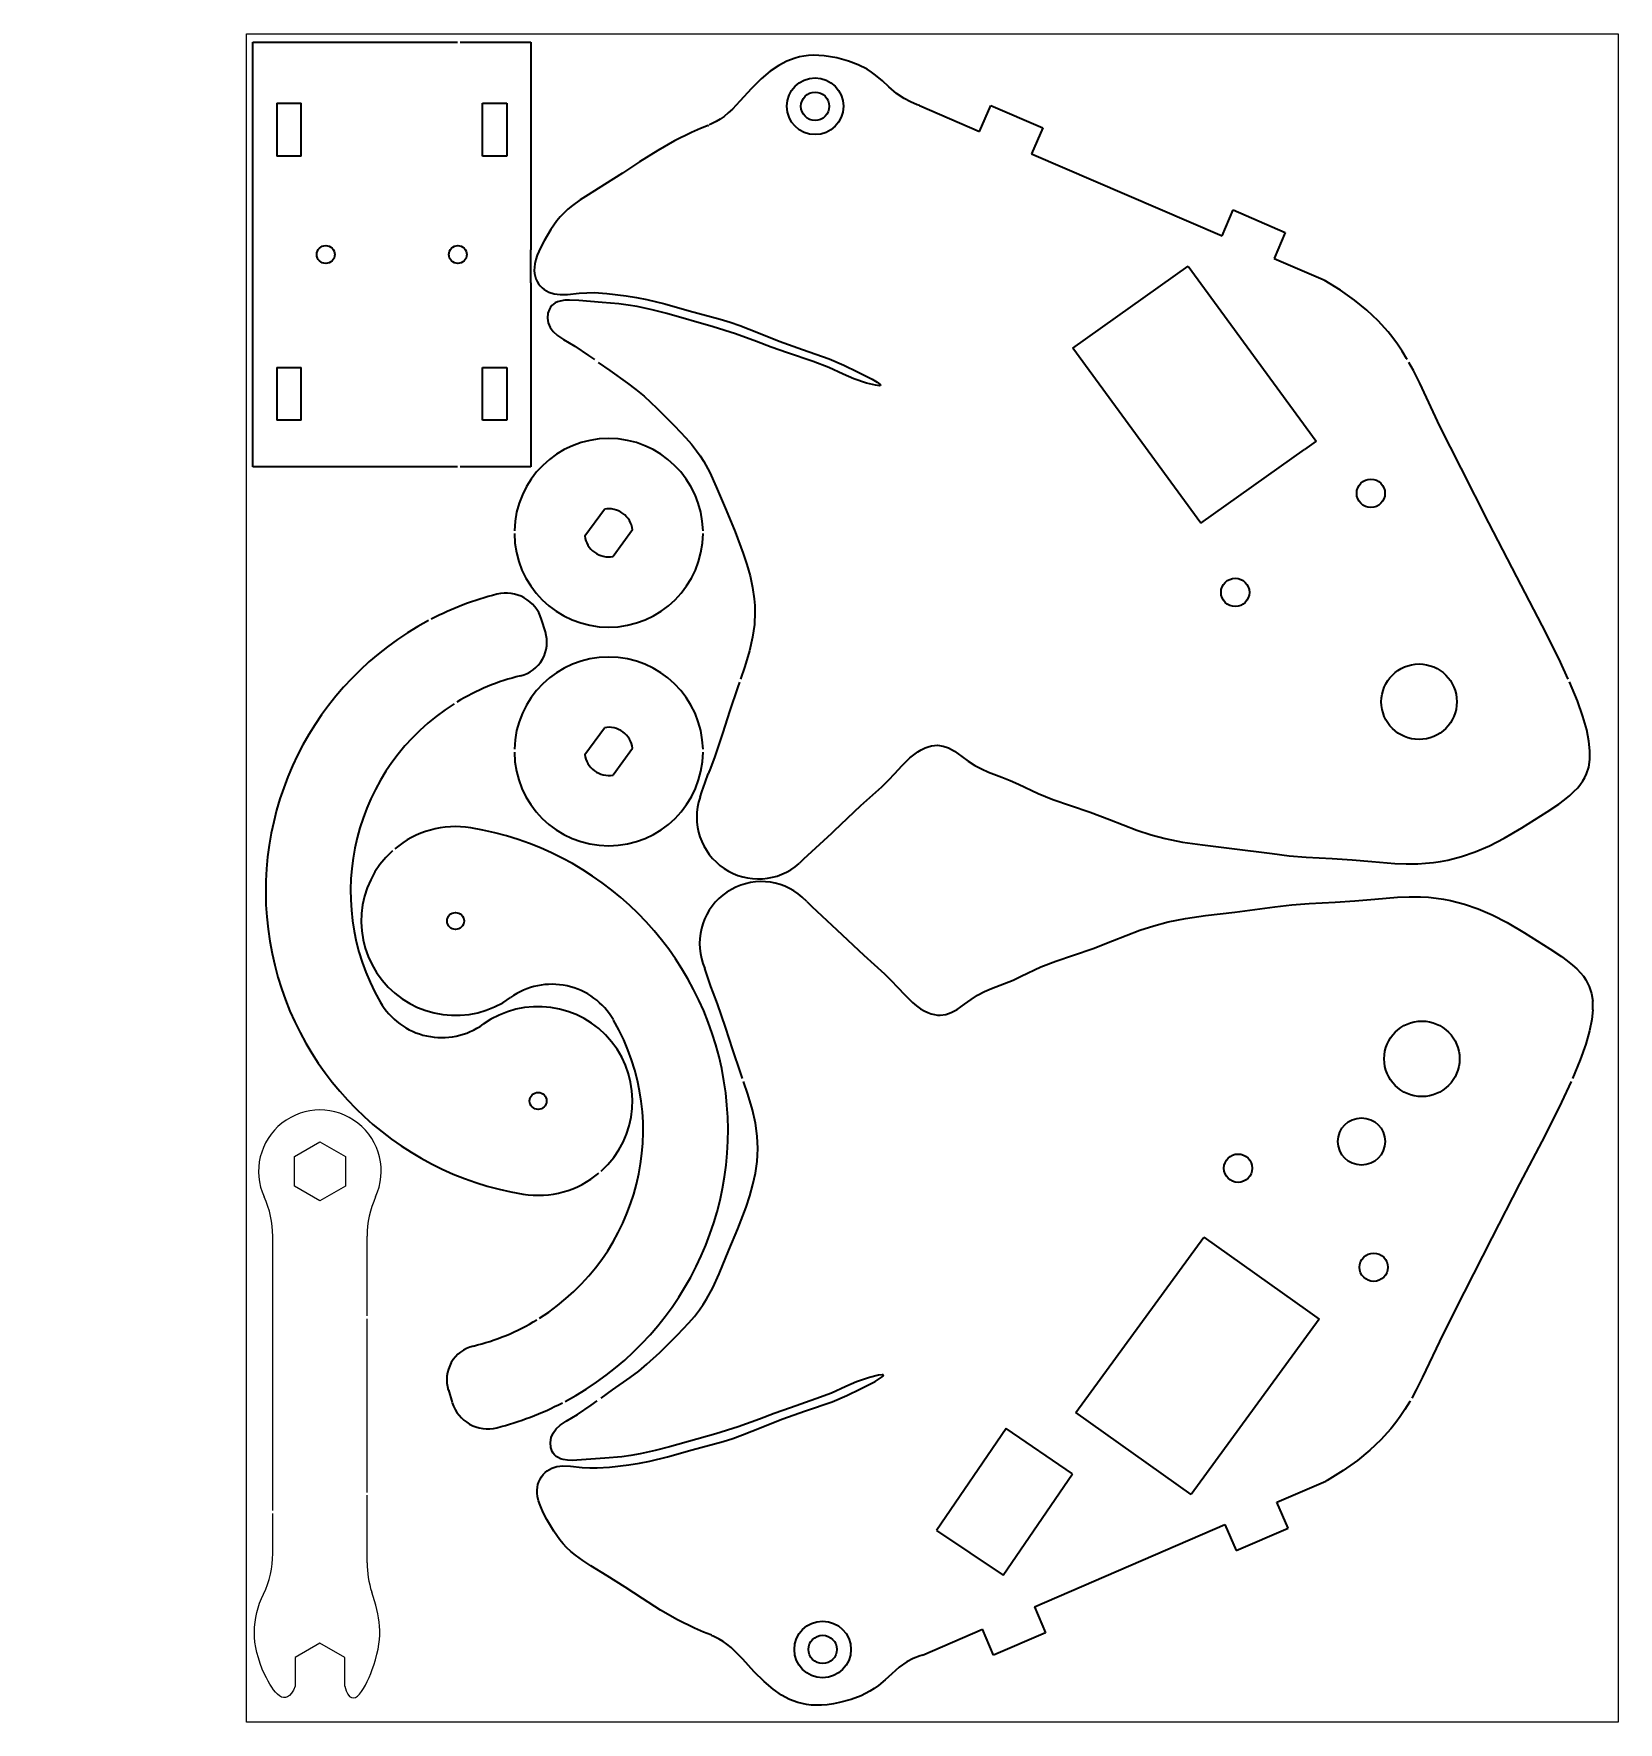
# Model space of a CAD drawing. Extents: x 577 to 745, y 240 to 419.
import ezdxf

# ---------------------------------------------------------------- set-up
doc = ezdxf.new("R2010")
doc.units = 0

# ---------------------------------------------------------------- blocks, each defined once
blk = doc.blocks.new('1')
at = {"color": 7, "lineweight": 35, "ltscale": 0.4875}
for p, q in [((915.46, 406.39), (934.96, 406.39)), ((934.96, 376.9), (915.46, 376.9))]:
    blk.add_line(p, q, dxfattribs=at)
at = {"color": 7, "lineweight": 35}
for p, q in [((915.46, 384.7), (915.46, 406.39)), ((938.46, 406.39), (960.46, 406.39)), ((960.46, 406.39), (960.46, 384.7)), ((915.46, 376.9), (915.46, 384.4)), ((960.46, 384.4), (960.46, 376.9)), ((960.46, 376.9), (938.46, 376.9))]:
    blk.add_line(p, q, dxfattribs=at)
at = {"color": 7, "lineweight": 35, "ltscale": 0.0875}
for p, q in [((934.96, 406.39), (938.46, 406.39)), ((934.96, 376.9), (938.46, 376.9))]:
    blk.add_line(p, q, dxfattribs=at)
at = {"color": 7, "lineweight": 35, "ltscale": 0.064999}
for p, q in [((920.4, 401.25), (920.4, 403.85)), ((926, 403.85), (926, 401.25)), ((948.4, 401.25), (948.4, 403.85)), ((954, 403.85), (954, 401.25))]:
    blk.add_line(p, q, dxfattribs=at)
at = {"color": 7, "lineweight": 35, "ltscale": 0.140001}
for p, q in [((926, 403.85), (920.4, 403.85)), ((954, 403.85), (948.4, 403.85)), ((920.4, 401.25), (926, 401.25)), ((948.4, 401.25), (954, 401.25)), ((920.4, 382.05), (926, 382.05)), ((948.4, 382.05), (954, 382.05)), ((926, 379.45), (920.4, 379.45)), ((954, 379.45), (948.4, 379.45))]:
    blk.add_line(p, q, dxfattribs=at)
at = {"color": 7, "lineweight": 35, "ltscale": 0.065}
for p, q in [((920.4, 379.45), (920.4, 382.05)), ((926, 382.05), (926, 379.45)), ((948.4, 379.45), (948.4, 382.05)), ((954, 382.05), (954, 379.45))]:
    blk.add_line(p, q, dxfattribs=at)
at = {"color": 7, "lineweight": 35}
for centre in [(937.96, 398.65), (937.96, 384.65)]:
    blk.add_circle(centre, 0.95, dxfattribs=at)
blk = doc.blocks.new('4')
at = {"color": 7, "lineweight": 35, "ltscale": 0.017432}
blk.add_line((208.79, 291.88), (208.28, 292.36), dxfattribs=at)
at = {"color": 7, "lineweight": 35, "ltscale": 0.018829}
blk.add_line((208.79, 291.88), (209.33, 291.36), dxfattribs=at)
at = {"color": 7, "lineweight": 35, "ltscale": 0.068765}
blk.add_line((262.03, 291.69), (264.78, 291.84), dxfattribs=at)
at = {"color": 7, "lineweight": 35, "ltscale": 0.05264}
blk.add_line((264.78, 291.84), (266.88, 291.97), dxfattribs=at)
at = {"color": 7, "lineweight": 35, "ltscale": 0.052643}
blk.add_line((266.88, 291.97), (268.98, 292.16), dxfattribs=at)
at = {"color": 7, "lineweight": 35, "ltscale": 0.061}
blk.add_line((268.98, 292.16), (271.41, 292.35), dxfattribs=at)
at = {"color": 7, "lineweight": 35, "ltscale": 0.03057}
blk.add_line((271.41, 292.35), (272.63, 292.4), dxfattribs=at)
at = {"color": 7, "lineweight": 35, "ltscale": 0.030609}
blk.add_line((272.63, 292.4), (273.85, 292.39), dxfattribs=at)
at = {"color": 7, "lineweight": 35, "ltscale": 0.020671}
blk.add_line((273.85, 292.39), (274.68, 292.34), dxfattribs=at)
at = {"color": 7, "lineweight": 35, "ltscale": 0.020693}
blk.add_line((274.68, 292.34), (275.5, 292.26), dxfattribs=at)
at = {"color": 7, "lineweight": 35, "ltscale": 0.019293}
blk.add_line((275.5, 292.26), (276.27, 292.15), dxfattribs=at)
at = {"color": 7, "lineweight": 35, "ltscale": 0.019322}
blk.add_line((276.27, 292.15), (277.03, 292.01), dxfattribs=at)
at = {"color": 7, "lineweight": 35, "ltscale": 0.037843}
blk.add_line((277.03, 292.01), (278.49, 291.63), dxfattribs=at)
at = {"color": 7, "lineweight": 35, "ltscale": 0.090054}
blk.add_line((209.33, 291.36), (211.97, 288.91), dxfattribs=at)
at = {"color": 7, "lineweight": 35, "ltscale": 0.046937}
blk.add_line((247.08, 289.73), (248.92, 290.1), dxfattribs=at)
at = {"color": 7, "lineweight": 35, "ltscale": 0.053306}
blk.add_line((248.92, 290.1), (251.03, 290.4), dxfattribs=at)
at = {"color": 7, "lineweight": 35, "ltscale": 0.078462}
blk.add_line((251.03, 290.4), (254.15, 290.76), dxfattribs=at)
at = {"color": 7, "lineweight": 35, "ltscale": 0.107261}
blk.add_line((254.15, 290.76), (258.4, 291.32), dxfattribs=at)
at = {"color": 7, "lineweight": 35, "ltscale": 0.045599}
blk.add_line((258.4, 291.32), (260.21, 291.54), dxfattribs=at)
at = {"color": 7, "lineweight": 35, "ltscale": 0.045597}
blk.add_line((260.21, 291.54), (262.03, 291.69), dxfattribs=at)
at = {"color": 7, "lineweight": 35, "ltscale": 0.038405}
blk.add_line((278.49, 291.63), (279.95, 291.13), dxfattribs=at)
at = {"color": 7, "lineweight": 35, "ltscale": 0.040368}
blk.add_line((279.95, 291.13), (281.43, 290.49), dxfattribs=at)
at = {"color": 7, "lineweight": 35, "ltscale": 0.044594}
blk.add_line((281.43, 290.49), (283.01, 289.67), dxfattribs=at)
at = {"color": 7, "lineweight": 35, "ltscale": 0.098143}
blk.add_line((211.97, 288.91), (214.82, 286.21), dxfattribs=at)
at = {"color": 7, "lineweight": 35, "ltscale": 0.078192}
blk.add_line((241.17, 287.71), (244.08, 288.84), dxfattribs=at)
at = {"color": 7, "lineweight": 35, "ltscale": 0.039054}
blk.add_line((244.08, 288.84), (245.57, 289.32), dxfattribs=at)
at = {"color": 7, "lineweight": 35, "ltscale": 0.03907}
blk.add_line((245.57, 289.32), (247.08, 289.73), dxfattribs=at)
at = {"color": 7, "lineweight": 35, "ltscale": 0.053445}
blk.add_line((283.01, 289.67), (284.86, 288.59), dxfattribs=at)
at = {"color": 7, "lineweight": 35, "ltscale": 0.079845}
blk.add_line((284.86, 288.59), (287.56, 286.89), dxfattribs=at)
at = {"color": 7, "lineweight": 35, "ltscale": 0.054741}
blk.add_line((237.05, 286.21), (239.12, 286.92), dxfattribs=at)
at = {"color": 7, "lineweight": 35, "ltscale": 0.054766}
blk.add_line((239.12, 286.92), (241.17, 287.71), dxfattribs=at)
at = {"color": 7, "lineweight": 35, "ltscale": 0.036853}
blk.add_line((287.56, 286.89), (288.78, 286.06), dxfattribs=at)
at = {"color": 7, "lineweight": 35, "ltscale": 0.014268}
blk.add_line((197.77, 285.32), (197.96, 284.78), dxfattribs=at)
at = {"color": 7, "lineweight": 35, "ltscale": 0.050382}
blk.add_line((198.61, 282.87), (197.96, 284.78), dxfattribs=at)
at = {"color": 7, "lineweight": 35, "ltscale": 0.073893}
blk.add_line((214.82, 286.21), (217.02, 284.23), dxfattribs=at)
at = {"color": 7, "lineweight": 35, "ltscale": 0.05722}
blk.add_line((231.52, 283.97), (233.59, 284.96), dxfattribs=at)
at = {"color": 7, "lineweight": 35, "ltscale": 0.042526}
blk.add_line((233.59, 284.96), (235.17, 285.58), dxfattribs=at)
at = {"color": 7, "lineweight": 35, "ltscale": 0.049569}
blk.add_line((235.17, 285.58), (237.05, 286.21), dxfattribs=at)
at = {"color": 7, "lineweight": 35, "ltscale": 0.01867}
blk.add_line((288.78, 286.06), (289.38, 285.62), dxfattribs=at)
at = {"color": 7, "lineweight": 35, "ltscale": 0.018662}
blk.add_line((289.38, 285.62), (289.96, 285.15), dxfattribs=at)
at = {"color": 7, "lineweight": 35, "ltscale": 0.014833}
blk.add_line((289.96, 285.15), (290.4, 284.75), dxfattribs=at)
at = {"color": 7, "lineweight": 35, "ltscale": 0.014644}
blk.add_line((290.4, 284.75), (290.81, 284.33), dxfattribs=at)
at = {"color": 7, "lineweight": 35, "ltscale": 0.016534}
blk.add_line((198.87, 282.26), (198.61, 282.87), dxfattribs=at)
at = {"color": 7, "lineweight": 35, "ltscale": 0.024801}
blk.add_line((217.02, 284.23), (217.73, 283.54), dxfattribs=at)
at = {"color": 7, "lineweight": 35, "ltscale": 0.02436}
blk.add_line((217.73, 283.54), (218.4, 282.83), dxfattribs=at)
at = {"color": 7, "lineweight": 35, "ltscale": 0.028273}
blk.add_line((218.4, 282.83), (219.17, 282), dxfattribs=at)
at = {"color": 7, "lineweight": 35, "ltscale": 0.037351}
blk.add_line((228.35, 282.67), (229.75, 283.2), dxfattribs=at)
at = {"color": 7, "lineweight": 35, "ltscale": 0.024169}
blk.add_line((229.75, 283.2), (230.64, 283.57), dxfattribs=at)
at = {"color": 7, "lineweight": 35, "ltscale": 0.024301}
blk.add_line((230.64, 283.57), (231.52, 283.97), dxfattribs=at)
at = {"color": 7, "lineweight": 35, "ltscale": 0.011487}
blk.add_line((290.81, 284.33), (291.1, 283.97), dxfattribs=at)
at = {"color": 7, "lineweight": 35, "ltscale": 0.011358}
blk.add_line((291.1, 283.97), (291.35, 283.6), dxfattribs=at)
at = {"color": 7, "lineweight": 35, "ltscale": 0.01011}
blk.add_line((291.35, 283.6), (291.55, 283.25), dxfattribs=at)
at = {"color": 7, "lineweight": 35, "ltscale": 0.010075}
blk.add_line((291.55, 283.25), (291.72, 282.88), dxfattribs=at)
at = {"color": 7, "lineweight": 35, "ltscale": 0.019547}
blk.add_line((291.72, 282.88), (291.96, 282.14), dxfattribs=at)
at = {"color": 7, "lineweight": 35, "ltscale": 0.032582}
blk.add_line((199.33, 281.04), (198.87, 282.26), dxfattribs=at)
at = {"color": 7, "lineweight": 35, "ltscale": 0.065034}
blk.add_line((200.16, 278.58), (199.33, 281.04), dxfattribs=at)
at = {"color": 7, "lineweight": 35, "ltscale": 0.029224}
blk.add_line((219.17, 282), (220, 281.18), dxfattribs=at)
at = {"color": 7, "lineweight": 35, "ltscale": 0.01332}
blk.add_line((220, 281.18), (220.41, 280.84), dxfattribs=at)
at = {"color": 7, "lineweight": 35, "ltscale": 0.024124}
blk.add_line((224.73, 280.46), (225.51, 281.02), dxfattribs=at)
at = {"color": 7, "lineweight": 35, "ltscale": 0.021132}
blk.add_line((225.51, 281.02), (226.2, 281.52), dxfattribs=at)
at = {"color": 7, "lineweight": 35, "ltscale": 0.02077}
blk.add_line((226.2, 281.52), (226.89, 281.97), dxfattribs=at)
at = {"color": 7, "lineweight": 35, "ltscale": 0.020341}
blk.add_line((226.89, 281.97), (227.61, 282.35), dxfattribs=at)
at = {"color": 7, "lineweight": 35, "ltscale": 0.020089}
blk.add_line((227.61, 282.35), (228.35, 282.67), dxfattribs=at)
at = {"color": 7, "lineweight": 35, "ltscale": 0.020431}
blk.add_line((291.96, 282.14), (292.09, 281.33), dxfattribs=at)
at = {"color": 7, "lineweight": 35, "ltscale": 0.013494}
blk.add_line((220.41, 280.84), (220.85, 280.53), dxfattribs=at)
at = {"color": 7, "lineweight": 35, "ltscale": 0.010847}
blk.add_line((220.85, 280.53), (221.22, 280.31), dxfattribs=at)
at = {"color": 7, "lineweight": 35, "ltscale": 0.010743}
blk.add_line((221.22, 280.31), (221.61, 280.12), dxfattribs=at)
at = {"color": 7, "lineweight": 35, "ltscale": 0.009187}
blk.add_line((221.61, 280.12), (221.96, 280), dxfattribs=at)
at = {"color": 7, "lineweight": 35, "ltscale": 0.008999}
blk.add_line((221.96, 280), (222.3, 279.91), dxfattribs=at)
at = {"color": 7, "lineweight": 35, "ltscale": 0.007986}
blk.add_line((222.3, 279.91), (222.62, 279.86), dxfattribs=at)
at = {"color": 7, "lineweight": 35, "ltscale": 0.007851}
blk.add_line((222.62, 279.86), (222.93, 279.85), dxfattribs=at)
at = {"color": 7, "lineweight": 35, "ltscale": 0.014779}
blk.add_line((222.93, 279.85), (223.52, 279.92), dxfattribs=at)
at = {"color": 7, "lineweight": 35, "ltscale": 0.015331}
blk.add_line((223.52, 279.92), (224.1, 280.12), dxfattribs=at)
at = {"color": 7, "lineweight": 35, "ltscale": 0.017837}
blk.add_line((224.1, 280.12), (224.73, 280.46), dxfattribs=at)
at = {"color": 7, "lineweight": 35, "ltscale": 0.030651}
blk.add_line((292, 279.4), (291.75, 278.2), dxfattribs=at)
at = {"color": 7, "lineweight": 35, "ltscale": 0.025889}
blk.add_line((292.1, 280.43), (292, 279.4), dxfattribs=at)
at = {"color": 7, "lineweight": 35, "ltscale": 0.063439}
blk.add_line((200.93, 276.16), (200.16, 278.58), dxfattribs=at)
at = {"color": 7, "lineweight": 35, "ltscale": 0.036776}
blk.add_line((291.75, 278.2), (291.35, 276.78), dxfattribs=at)
at = {"color": 7, "lineweight": 35, "ltscale": 0.063363}
blk.add_line((201.75, 273.76), (200.93, 276.16), dxfattribs=at)
at = {"color": 7, "lineweight": 35, "ltscale": 0.044181}
blk.add_line((291.35, 276.78), (290.76, 275.11), dxfattribs=at)
at = {"color": 7, "lineweight": 35, "ltscale": 0.053899}
blk.add_line((290.76, 275.11), (289.93, 273.12), dxfattribs=at)
at = {"color": 7, "lineweight": 35, "ltscale": 0.05986}
for p, q in [((201.96, 273.13), (201.75, 273.76)), ((202.52, 271.49), (202.07, 272.83))]:
    blk.add_line(p, q, dxfattribs=at)
at = {"color": 7, "lineweight": 35, "ltscale": 0.068705}
blk.add_line((289.8, 272.83), (288.78, 270.63), dxfattribs=at)
at = {"color": 7, "lineweight": 35, "ltscale": 0.043352}
blk.add_line((203.01, 269.83), (202.52, 271.49), dxfattribs=at)
at = {"color": 7, "lineweight": 35, "ltscale": 0.097481}
blk.add_line((288.78, 270.63), (287.04, 267.14), dxfattribs=at)
at = {"color": 7, "lineweight": 35, "ltscale": 0.036938}
blk.add_line((203.34, 268.39), (203.01, 269.83), dxfattribs=at)
at = {"color": 7, "lineweight": 35, "ltscale": 0.033977}
blk.add_line((203.52, 267.04), (203.34, 268.39), dxfattribs=at)
at = {"color": 7, "lineweight": 35, "ltscale": 0.033257}
blk.add_line((203.58, 265.71), (203.52, 267.04), dxfattribs=at)
at = {"color": 7, "lineweight": 35, "ltscale": 0.145761}
blk.add_line((287.04, 267.14), (284.34, 261.97), dxfattribs=at)
at = {"color": 7, "lineweight": 35, "ltscale": 0.017373}
blk.add_line((203.51, 264.33), (203.56, 265.02), dxfattribs=at)
at = {"color": 7, "lineweight": 35, "ltscale": 0.017354}
blk.add_line((203.56, 265.02), (203.58, 265.71), dxfattribs=at)
at = {"color": 7, "lineweight": 35, "ltscale": 0.031052}
blk.add_line((203.07, 261.89), (203.33, 263.1), dxfattribs=at)
at = {"color": 7, "lineweight": 35, "ltscale": 0.031011}
blk.add_line((203.33, 263.1), (203.51, 264.33), dxfattribs=at)
at = {"color": 7, "lineweight": 35, "ltscale": 0.031027}
blk.add_line((202.74, 260.69), (203.07, 261.89), dxfattribs=at)
at = {"color": 7, "lineweight": 35, "ltscale": 0.160944}
blk.add_line((284.34, 261.97), (281.38, 256.26), dxfattribs=at)
at = {"color": 7, "lineweight": 35, "ltscale": 0.061658}
blk.add_line((201.48, 257.21), (202.35, 259.51), dxfattribs=at)
at = {"color": 7, "lineweight": 35, "ltscale": 0.03095}
blk.add_line((202.35, 259.51), (202.74, 260.69), dxfattribs=at)
at = {"color": 7, "lineweight": 35, "ltscale": 0.061659}
blk.add_line((200.53, 254.93), (201.48, 257.21), dxfattribs=at)
at = {"color": 7, "lineweight": 35}
for p, q in [((237.3, 237.74), (250.86, 256.31)), ((263.09, 247.63), (249.53, 229.05)), ((232.9, 217.15), (253.1, 225.85))]:
    blk.add_line(p, q, dxfattribs=at)
at = {"color": 7, "lineweight": 35, "ltscale": 0.337108}
blk.add_line((250.86, 256.31), (261.85, 248.5), dxfattribs=at)
at = {"color": 7, "lineweight": 35, "ltscale": 0.161702}
blk.add_line((281.38, 256.26), (278.46, 250.48), dxfattribs=at)
at = {"color": 7, "lineweight": 35, "ltscale": 0.067766}
blk.add_line((199.49, 252.43), (200.53, 254.93), dxfattribs=at)
at = {"color": 7, "lineweight": 35, "ltscale": 0.040764}
blk.add_line((198.81, 250.94), (199.49, 252.43), dxfattribs=at)
at = {"color": 7, "lineweight": 35, "ltscale": 0.034025}
blk.add_line((198.16, 249.75), (198.81, 250.94), dxfattribs=at)
at = {"color": 7, "lineweight": 35, "ltscale": 0.017158}
blk.add_line((197.4, 248.61), (197.79, 249.17), dxfattribs=at)
at = {"color": 7, "lineweight": 35, "ltscale": 0.017165}
blk.add_line((197.79, 249.17), (198.16, 249.75), dxfattribs=at)
at = {"color": 7, "lineweight": 35, "ltscale": 0.125402}
blk.add_line((278.46, 250.48), (276.2, 246), dxfattribs=at)
at = {"color": 7, "lineweight": 35, "ltscale": 0.044347}
blk.add_line((195.06, 245.97), (196.28, 247.25), dxfattribs=at)
at = {"color": 7, "lineweight": 35, "ltscale": 0.022031}
blk.add_line((196.28, 247.25), (196.86, 247.92), dxfattribs=at)
at = {"color": 7, "lineweight": 35, "ltscale": 0.021924}
blk.add_line((196.86, 247.92), (197.4, 248.61), dxfattribs=at)
at = {"color": 7, "lineweight": 35, "ltscale": 0.037925}
blk.add_line((261.85, 248.5), (263.09, 247.63), dxfattribs=at)
at = {"color": 7, "lineweight": 35, "ltscale": 0.065807}
blk.add_line((193.19, 244.11), (195.06, 245.97), dxfattribs=at)
at = {"color": 7, "lineweight": 35, "ltscale": 0.12555}
blk.add_line((276.2, 246), (274.05, 241.47), dxfattribs=at)
at = {"color": 7, "lineweight": 35, "ltscale": 0.046318}
blk.add_line((191.83, 242.85), (193.19, 244.11), dxfattribs=at)
at = {"color": 7, "lineweight": 35, "ltscale": 0.028312}
blk.add_line((190.06, 241.44), (190.96, 242.13), dxfattribs=at)
at = {"color": 7, "lineweight": 35, "ltscale": 0.028279}
blk.add_line((190.96, 242.13), (191.83, 242.85), dxfattribs=at)
at = {"color": 7, "lineweight": 35, "ltscale": 0.024538}
blk.add_line((216.37, 241.68), (215.42, 241.44), dxfattribs=at)
at = {"color": 7, "lineweight": 35, "ltscale": 0.010184}
blk.add_line((216.78, 241.73), (216.37, 241.68), dxfattribs=at)
at = {"color": 7, "lineweight": 35, "ltscale": 0.002163}
blk.add_line((216.86, 241.72), (216.78, 241.73), dxfattribs=at)
at = {"color": 7, "lineweight": 35, "ltscale": 0.000675322}
blk.add_line((216.89, 241.7), (216.86, 241.72), dxfattribs=at)
at = {"color": 7, "lineweight": 35, "ltscale": 0.001259}
blk.add_line((216.86, 241.59), (216.89, 241.63), dxfattribs=at)
at = {"color": 7, "lineweight": 35, "ltscale": 0.000282779}
blk.add_line((216.89, 241.69), (216.89, 241.7), dxfattribs=at)
at = {"color": 7, "lineweight": 35, "ltscale": 0.000266872}
blk.add_line((216.9, 241.68), (216.89, 241.69), dxfattribs=at)
at = {"color": 7, "lineweight": 35, "ltscale": 0.000805001}
blk.add_line((216.89, 241.63), (216.9, 241.66), dxfattribs=at)
at = {"color": 7, "lineweight": 35, "ltscale": 0.000273682}
blk.add_line((216.9, 241.67), (216.9, 241.68), dxfattribs=at)
at = {"color": 7, "lineweight": 35, "ltscale": 0.000300331}
blk.add_line((216.9, 241.66), (216.9, 241.67), dxfattribs=at)
at = {"color": 7, "lineweight": 35, "ltscale": 0.069418}
for p, q in [((186.98, 239.26), (188.2, 240.12)), ((185.94, 238.51), (186.56, 238.96))]:
    blk.add_line(p, q, dxfattribs=at)
at = {"color": 7, "lineweight": 35, "ltscale": 0.057099}
blk.add_line((188.2, 240.12), (190.06, 241.44), dxfattribs=at)
at = {"color": 7, "lineweight": 35, "ltscale": 0.041678}
blk.add_line((212.92, 240.5), (211.41, 239.79), dxfattribs=at)
at = {"color": 7, "lineweight": 35, "ltscale": 0.030906}
blk.add_line((214.05, 240.98), (212.92, 240.5), dxfattribs=at)
at = {"color": 7, "lineweight": 35, "ltscale": 0.040458}
blk.add_line((213.01, 239.53), (214.47, 240.24), dxfattribs=at)
at = {"color": 7, "lineweight": 35, "ltscale": 0.036035}
blk.add_line((215.42, 241.44), (214.05, 240.98), dxfattribs=at)
at = {"color": 7, "lineweight": 35, "ltscale": 0.043245}
blk.add_line((214.47, 240.24), (216.01, 241.03), dxfattribs=at)
at = {"color": 7, "lineweight": 35, "ltscale": 0.015849}
blk.add_line((216.01, 241.03), (216.55, 241.36), dxfattribs=at)
at = {"color": 7, "lineweight": 35, "ltscale": 0.009624}
blk.add_line((216.55, 241.36), (216.86, 241.59), dxfattribs=at)
at = {"color": 7, "lineweight": 35, "ltscale": 0.037234}
for p, q in [((273.38, 240.13), (272.9, 239.26)), ((272.73, 238.96), (272.66, 238.83))]:
    blk.add_line(p, q, dxfattribs=at)
at = {"color": 7, "lineweight": 35, "ltscale": 0.037287}
blk.add_line((274.05, 241.47), (273.38, 240.13), dxfattribs=at)
at = {"color": 7, "lineweight": 35, "ltscale": 0.043769}
blk.add_line((184.48, 237.54), (185.94, 238.51), dxfattribs=at)
at = {"color": 7, "lineweight": 35, "ltscale": 0.045934}
blk.add_line((207.04, 238.24), (205.31, 237.63), dxfattribs=at)
at = {"color": 7, "lineweight": 35, "ltscale": 0.071634}
blk.add_line((209.75, 239.17), (207.04, 238.24), dxfattribs=at)
at = {"color": 7, "lineweight": 35, "ltscale": 0.074585}
blk.add_line((208.64, 237.9), (211.46, 238.86), dxfattribs=at)
at = {"color": 7, "lineweight": 35, "ltscale": 0.044229}
blk.add_line((211.41, 239.79), (209.75, 239.17), dxfattribs=at)
at = {"color": 7, "lineweight": 35, "ltscale": 0.042266}
blk.add_line((211.46, 238.86), (213.01, 239.53), dxfattribs=at)
at = {"color": 7, "lineweight": 35, "ltscale": 0.022601}
blk.add_line((272.19, 238.06), (271.69, 237.31), dxfattribs=at)
at = {"color": 7, "lineweight": 35, "ltscale": 0.022605}
blk.add_line((272.66, 238.83), (272.19, 238.06), dxfattribs=at)
at = {"color": 7, "lineweight": 35, "ltscale": 0.014843}
blk.add_line((182.21, 235.99), (182.65, 236.39), dxfattribs=at)
at = {"color": 7, "lineweight": 35, "ltscale": 0.018988}
blk.add_line((182.65, 236.39), (183.28, 236.81), dxfattribs=at)
at = {"color": 7, "lineweight": 35, "ltscale": 0.035103}
blk.add_line((183.28, 236.81), (184.48, 237.54), dxfattribs=at)
at = {"color": 7, "lineweight": 35, "ltscale": 0.059374}
blk.add_line((203.75, 237.04), (201.52, 236.23), dxfattribs=at)
at = {"color": 7, "lineweight": 35, "ltscale": 0.041479}
blk.add_line((205.31, 237.63), (203.75, 237.04), dxfattribs=at)
at = {"color": 7, "lineweight": 35, "ltscale": 0.059442}
blk.add_line((203.95, 236.13), (206.15, 237.02), dxfattribs=at)
at = {"color": 7, "lineweight": 35, "ltscale": 0.065882}
blk.add_line((206.15, 237.02), (208.64, 237.9), dxfattribs=at)
at = {"color": 7, "lineweight": 35, "ltscale": 0.375033}
blk.add_line((249.53, 229.05), (237.3, 237.74), dxfattribs=at)
at = {"color": 7, "lineweight": 35, "ltscale": 0.020255}
blk.add_line((271.21, 236.66), (270.7, 236.02), dxfattribs=at)
at = {"color": 7, "lineweight": 35, "ltscale": 0.020232}
blk.add_line((271.69, 237.31), (271.21, 236.66), dxfattribs=at)
at = {"color": 7, "lineweight": 35, "ltscale": 0.013238}
blk.add_line((181.6, 234.55), (181.69, 235.07), dxfattribs=at)
at = {"color": 7, "lineweight": 35, "ltscale": 0.012668}
blk.add_line((181.64, 234.04), (181.6, 234.55), dxfattribs=at)
at = {"color": 7, "lineweight": 35, "ltscale": 0.013201}
blk.add_line((181.69, 235.07), (181.89, 235.56), dxfattribs=at)
at = {"color": 7, "lineweight": 35, "ltscale": 0.013391}
blk.add_line((181.89, 235.56), (182.21, 235.99), dxfattribs=at)
at = {"color": 7, "lineweight": 35, "ltscale": 0.127571}
blk.add_line((199.15, 235.48), (194.24, 234.08), dxfattribs=at)
at = {"color": 7, "lineweight": 35, "ltscale": 0.085034}
blk.add_line((196.63, 233.78), (199.91, 234.67), dxfattribs=at)
at = {"color": 7, "lineweight": 35, "ltscale": 0.062379}
blk.add_line((201.52, 236.23), (199.15, 235.48), dxfattribs=at)
at = {"color": 7, "lineweight": 35, "ltscale": 0.027174}
blk.add_line((199.91, 234.67), (200.95, 234.99), dxfattribs=at)
at = {"color": 7, "lineweight": 35, "ltscale": 0.027223}
blk.add_line((200.95, 234.99), (201.97, 235.35), dxfattribs=at)
at = {"color": 7, "lineweight": 35, "ltscale": 0.053077}
blk.add_line((201.97, 235.35), (203.95, 236.13), dxfattribs=at)
at = {"color": 7, "lineweight": 35, "ltscale": 0.327167}
blk.add_line((229.92, 236.03), (222.53, 225.23), dxfattribs=at)
at = {"color": 7, "lineweight": 35, "ltscale": 0.212489}
blk.add_line((236.94, 231.22), (229.92, 236.03), dxfattribs=at)
at = {"color": 7, "lineweight": 35, "ltscale": 0.040514}
blk.add_line((269.64, 234.85), (268.46, 233.73), dxfattribs=at)
at = {"color": 7, "lineweight": 35, "ltscale": 0.039612}
blk.add_line((270.7, 236.02), (269.64, 234.85), dxfattribs=at)
at = {"color": 7, "lineweight": 35, "ltscale": 0.011688}
blk.add_line((181.79, 233.6), (181.64, 234.04), dxfattribs=at)
at = {"color": 7, "lineweight": 35, "ltscale": 0.005607}
blk.add_line((181.91, 233.41), (181.79, 233.6), dxfattribs=at)
at = {"color": 7, "lineweight": 35, "ltscale": 0.005532}
blk.add_line((182.05, 233.24), (181.91, 233.41), dxfattribs=at)
at = {"color": 7, "lineweight": 35, "ltscale": 0.00582}
blk.add_line((182.22, 233.08), (182.05, 233.24), dxfattribs=at)
at = {"color": 7, "lineweight": 35, "ltscale": 0.00588}
blk.add_line((182.42, 232.95), (182.22, 233.08), dxfattribs=at)
at = {"color": 7, "lineweight": 35, "ltscale": 0.006962}
blk.add_line((182.67, 232.84), (182.42, 232.95), dxfattribs=at)
at = {"color": 7, "lineweight": 35, "ltscale": 0.007191}
blk.add_line((182.95, 232.75), (182.67, 232.84), dxfattribs=at)
at = {"color": 7, "lineweight": 35, "ltscale": 0.011964}
blk.add_line((183.42, 232.67), (182.95, 232.75), dxfattribs=at)
at = {"color": 7, "lineweight": 35, "ltscale": 0.012397}
blk.add_line((183.92, 232.65), (183.42, 232.67), dxfattribs=at)
at = {"color": 7, "lineweight": 35, "ltscale": 0.024829}
blk.add_line((184.91, 232.7), (183.92, 232.65), dxfattribs=at)
at = {"color": 7, "lineweight": 35, "ltscale": 0.062041}
blk.add_line((187.38, 232.9), (184.91, 232.7), dxfattribs=at)
at = {"color": 7, "lineweight": 35, "ltscale": 0.045038}
blk.add_line((189.18, 233.05), (187.38, 232.9), dxfattribs=at)
at = {"color": 7, "lineweight": 35, "ltscale": 0.024072}
blk.add_line((190.13, 233.18), (189.18, 233.05), dxfattribs=at)
at = {"color": 7, "lineweight": 35, "ltscale": 0.024604}
blk.add_line((191.1, 233.35), (190.13, 233.18), dxfattribs=at)
at = {"color": 7, "lineweight": 35, "ltscale": 0.04088}
blk.add_line((192.7, 233.69), (191.1, 233.35), dxfattribs=at)
at = {"color": 7, "lineweight": 35, "ltscale": 0.048737}
blk.add_line((192.14, 232.58), (194.03, 233.05), dxfattribs=at)
at = {"color": 7, "lineweight": 35, "ltscale": 0.039677}
blk.add_line((194.24, 234.08), (192.7, 233.69), dxfattribs=at)
at = {"color": 7, "lineweight": 35, "ltscale": 0.06735}
blk.add_line((194.03, 233.05), (196.63, 233.78), dxfattribs=at)
at = {"color": 7, "lineweight": 35, "ltscale": 0.045831}
blk.add_line((267.14, 232.66), (265.64, 231.6), dxfattribs=at)
at = {"color": 7, "lineweight": 35, "ltscale": 0.042629}
blk.add_line((268.46, 233.73), (267.14, 232.66), dxfattribs=at)
at = {"color": 7, "lineweight": 35, "ltscale": 0.007332}
blk.add_line((180.5, 230.67), (180.65, 230.92), dxfattribs=at)
at = {"color": 7, "lineweight": 35, "ltscale": 0.00732}
blk.add_line((180.65, 230.92), (180.83, 231.15), dxfattribs=at)
at = {"color": 7, "lineweight": 35, "ltscale": 0.007215}
blk.add_line((180.83, 231.15), (181.03, 231.36), dxfattribs=at)
at = {"color": 7, "lineweight": 35, "ltscale": 0.00716}
blk.add_line((181.03, 231.36), (181.25, 231.54), dxfattribs=at)
at = {"color": 7, "lineweight": 35, "ltscale": 0.01408}
blk.add_line((181.25, 231.54), (181.74, 231.82), dxfattribs=at)
at = {"color": 7, "lineweight": 35, "ltscale": 0.014515}
blk.add_line((181.74, 231.82), (182.29, 232), dxfattribs=at)
at = {"color": 7, "lineweight": 35, "ltscale": 0.016179}
blk.add_line((182.29, 232), (182.93, 232.07), dxfattribs=at)
at = {"color": 7, "lineweight": 35, "ltscale": 0.019945}
blk.add_line((182.93, 232.07), (183.73, 232.05), dxfattribs=at)
at = {"color": 7, "lineweight": 35, "ltscale": 0.030945}
blk.add_line((183.73, 232.05), (184.96, 231.92), dxfattribs=at)
at = {"color": 7, "lineweight": 35, "ltscale": 0.020158}
blk.add_line((184.96, 231.92), (185.77, 231.87), dxfattribs=at)
at = {"color": 7, "lineweight": 35, "ltscale": 0.01973}
blk.add_line((185.77, 231.87), (186.56, 231.86), dxfattribs=at)
at = {"color": 7, "lineweight": 35, "ltscale": 0.032893}
blk.add_line((186.56, 231.86), (187.87, 231.95), dxfattribs=at)
at = {"color": 7, "lineweight": 35, "ltscale": 0.051675}
blk.add_line((187.87, 231.95), (189.92, 232.19), dxfattribs=at)
at = {"color": 7, "lineweight": 35, "ltscale": 0.028204}
blk.add_line((189.92, 232.19), (191.04, 232.37), dxfattribs=at)
at = {"color": 7, "lineweight": 35, "ltscale": 0.028104}
blk.add_line((191.04, 232.37), (192.14, 232.58), dxfattribs=at)
at = {"color": 7, "lineweight": 35, "ltscale": 0.325}
blk.add_line((229.59, 220.5), (236.94, 231.22), dxfattribs=at)
at = {"color": 7, "lineweight": 35, "ltscale": 0.050359}
blk.add_line((265.64, 231.6), (263.93, 230.54), dxfattribs=at)
at = {"color": 7, "lineweight": 35, "ltscale": 0.007625}
blk.add_line((180.19, 229.52), (180.22, 229.82), dxfattribs=at)
at = {"color": 7, "lineweight": 35, "ltscale": 0.008649}
blk.add_line((180.2, 229.17), (180.19, 229.52), dxfattribs=at)
at = {"color": 7, "lineweight": 35, "ltscale": 0.00869}
blk.add_line((180.24, 228.83), (180.2, 229.17), dxfattribs=at)
at = {"color": 7, "lineweight": 35, "ltscale": 0.007656}
blk.add_line((180.22, 229.82), (180.28, 230.12), dxfattribs=at)
at = {"color": 7, "lineweight": 35, "ltscale": 0.007353}
blk.add_line((180.28, 230.12), (180.38, 230.4), dxfattribs=at)
at = {"color": 7, "lineweight": 35, "ltscale": 0.007392}
blk.add_line((180.38, 230.4), (180.5, 230.67), dxfattribs=at)
at = {"color": 7, "lineweight": 35, "ltscale": 0.141253}
blk.add_line((258.61, 228.23), (263.8, 230.47), dxfattribs=at)
at = {"color": 7, "lineweight": 35, "ltscale": 0.003688}
blk.add_line((263.93, 230.54), (263.8, 230.47), dxfattribs=at)
at = {"color": 7, "lineweight": 35, "ltscale": 0.011999}
blk.add_line((180.35, 228.36), (180.24, 228.83), dxfattribs=at)
at = {"color": 7, "lineweight": 35, "ltscale": 0.012138}
blk.add_line((180.51, 227.9), (180.35, 228.36), dxfattribs=at)
at = {"color": 7, "lineweight": 35, "ltscale": 0.021141}
blk.add_line((180.85, 227.13), (180.51, 227.9), dxfattribs=at)
at = {"color": 7, "lineweight": 35, "ltscale": 0.075}
for p, q in [((259.8, 225.47), (258.61, 228.23)), ((253.1, 225.85), (254.29, 223.1)), ((232.9, 217.15), (234.09, 214.39)), ((228.58, 212.02), (227.39, 214.77))]:
    blk.add_line(p, q, dxfattribs=at)
at = {"color": 7, "lineweight": 35, "ltscale": 0.021012}
blk.add_line((181.23, 226.38), (180.85, 227.13), dxfattribs=at)
at = {"color": 7, "lineweight": 35, "ltscale": 0.035148}
blk.add_line((181.95, 225.16), (181.23, 226.38), dxfattribs=at)
at = {"color": 7, "lineweight": 35, "ltscale": 0.028132}
blk.add_line((182.6, 224.25), (181.95, 225.16), dxfattribs=at)
at = {"color": 7, "lineweight": 35, "ltscale": 0.013512}
blk.add_line((182.94, 223.83), (182.6, 224.25), dxfattribs=at)
at = {"color": 7, "lineweight": 35, "ltscale": 0.013556}
blk.add_line((183.31, 223.44), (182.94, 223.83), dxfattribs=at)
at = {"color": 7, "lineweight": 35, "ltscale": 0.2125}
blk.add_line((222.53, 225.23), (229.59, 220.5), dxfattribs=at)
at = {"color": 7, "lineweight": 35, "ltscale": 0.15}
for p, q in [((254.29, 223.1), (259.8, 225.47)), ((234.09, 214.39), (228.58, 212.02))]:
    blk.add_line(p, q, dxfattribs=at)
at = {"color": 7, "lineweight": 35, "ltscale": 0.015476}
blk.add_line((183.77, 223.01), (183.31, 223.44), dxfattribs=at)
at = {"color": 7, "lineweight": 35, "ltscale": 0.01571}
blk.add_line((184.25, 222.61), (183.77, 223.01), dxfattribs=at)
at = {"color": 7, "lineweight": 35, "ltscale": 0.024773}
blk.add_line((185.05, 222.03), (184.25, 222.61), dxfattribs=at)
at = {"color": 7, "lineweight": 35, "ltscale": 0.025258}
blk.add_line((185.9, 221.48), (185.05, 222.03), dxfattribs=at)
at = {"color": 7, "lineweight": 35, "ltscale": 0.050834}
blk.add_line((187.63, 220.42), (185.9, 221.48), dxfattribs=at)
at = {"color": 7, "lineweight": 35, "ltscale": 0.056333}
blk.add_line((189.54, 219.21), (187.63, 220.42), dxfattribs=at)
at = {"color": 7, "lineweight": 35, "ltscale": 0.054716}
blk.add_line((191.36, 218.01), (189.54, 219.21), dxfattribs=at)
at = {"color": 7, "lineweight": 35, "ltscale": 0.057039}
blk.add_line((193.29, 216.78), (191.36, 218.01), dxfattribs=at)
at = {"color": 7, "lineweight": 35, "ltscale": 0.050851}
blk.add_line((195.06, 215.77), (193.29, 216.78), dxfattribs=at)
at = {"color": 7, "lineweight": 35, "ltscale": 0.050673}
blk.add_line((196.87, 214.88), (195.06, 215.77), dxfattribs=at)
at = {"color": 7, "lineweight": 35, "ltscale": 0.026171}
blk.add_line((197.83, 214.46), (196.87, 214.88), dxfattribs=at)
at = {"color": 7, "lineweight": 35, "ltscale": 0.172949}
blk.add_line((221.04, 212.03), (227.39, 214.77), dxfattribs=at)
at = {"color": 7, "lineweight": 35, "ltscale": 0.02089}
blk.add_line((198.61, 214.16), (197.83, 214.46), dxfattribs=at)
at = {"color": 7, "lineweight": 35, "ltscale": 0.01602}
blk.add_line((199.49, 213.72), (198.91, 214), dxfattribs=at)
at = {"color": 7, "lineweight": 35, "ltscale": 0.012381}
blk.add_line((199.91, 213.47), (199.49, 213.72), dxfattribs=at)
at = {"color": 7, "lineweight": 35, "ltscale": 0.012361}
blk.add_line((200.32, 213.18), (199.91, 213.47), dxfattribs=at)
at = {"color": 7, "lineweight": 35, "ltscale": 0.014435}
blk.add_line((200.76, 212.81), (200.32, 213.18), dxfattribs=at)
at = {"color": 7, "lineweight": 35, "ltscale": 0.014489}
blk.add_line((201.19, 212.42), (200.76, 212.81), dxfattribs=at)
at = {"color": 7, "lineweight": 35, "ltscale": 0.029047}
blk.add_line((201.99, 211.58), (201.19, 212.42), dxfattribs=at)
at = {"color": 7, "lineweight": 35, "ltscale": 0.045362}
blk.add_line((203.21, 210.24), (201.99, 211.58), dxfattribs=at)
at = {"color": 7, "lineweight": 35, "ltscale": 0.024518}
blk.add_line((219.39, 211.29), (218.58, 210.74), dxfattribs=at)
at = {"color": 7, "lineweight": 35, "ltscale": 0.019245}
blk.add_line((220.07, 211.65), (219.39, 211.29), dxfattribs=at)
at = {"color": 7, "lineweight": 35, "ltscale": 0.019527}
blk.add_line((220.79, 211.95), (220.07, 211.65), dxfattribs=at)
at = {"color": 7, "lineweight": 35, "ltscale": 0.006404}
blk.add_line((221.04, 212.03), (220.79, 211.95), dxfattribs=at)
at = {"color": 7, "lineweight": 35, "ltscale": 0.036443}
blk.add_line((204.25, 209.21), (203.21, 210.24), dxfattribs=at)
at = {"color": 7, "lineweight": 35, "ltscale": 0.023563}
blk.add_line((217.09, 209.41), (216.37, 208.8), dxfattribs=at)
at = {"color": 7, "lineweight": 35, "ltscale": 0.023511}
blk.add_line((217.78, 210.05), (217.09, 209.41), dxfattribs=at)
at = {"color": 7, "lineweight": 35, "ltscale": 0.026399}
blk.add_line((218.58, 210.74), (217.78, 210.05), dxfattribs=at)
at = {"color": 7, "lineweight": 35, "ltscale": 0.031415}
blk.add_line((205.21, 208.4), (204.25, 209.21), dxfattribs=at)
at = {"color": 7, "lineweight": 35, "ltscale": 0.026971}
blk.add_line((206.1, 207.79), (205.21, 208.4), dxfattribs=at)
at = {"color": 7, "lineweight": 35, "ltscale": 0.024413}
blk.add_line((206.96, 207.33), (206.1, 207.79), dxfattribs=at)
at = {"color": 7, "lineweight": 35, "ltscale": 0.028178}
blk.add_line((214.54, 207.72), (213.49, 207.32), dxfattribs=at)
at = {"color": 7, "lineweight": 35, "ltscale": 0.026}
blk.add_line((215.47, 208.19), (214.54, 207.72), dxfattribs=at)
at = {"color": 7, "lineweight": 35, "ltscale": 0.013597}
blk.add_line((215.93, 208.48), (215.47, 208.19), dxfattribs=at)
at = {"color": 7, "lineweight": 35, "ltscale": 0.013601}
blk.add_line((216.37, 208.8), (215.93, 208.48), dxfattribs=at)
at = {"color": 7, "lineweight": 35, "ltscale": 0.023427}
blk.add_line((207.84, 207), (206.96, 207.33), dxfattribs=at)
at = {"color": 7, "lineweight": 35, "ltscale": 0.011808}
for p, q in [((208.29, 206.88), (207.84, 207)), ((208.76, 206.79), (208.29, 206.88))]:
    blk.add_line(p, q, dxfattribs=at)
at = {"color": 7, "lineweight": 35, "ltscale": 0.012592}
blk.add_line((209.26, 206.73), (208.76, 206.79), dxfattribs=at)
at = {"color": 7, "lineweight": 35, "ltscale": 0.012589}
blk.add_line((209.76, 206.7), (209.26, 206.73), dxfattribs=at)
at = {"color": 7, "lineweight": 35, "ltscale": 0.014626}
blk.add_line((210.34, 206.71), (209.76, 206.7), dxfattribs=at)
at = {"color": 7, "lineweight": 35, "ltscale": 0.014632}
blk.add_line((210.93, 206.76), (210.34, 206.71), dxfattribs=at)
at = {"color": 7, "lineweight": 35, "ltscale": 0.016948}
blk.add_line((211.6, 206.86), (210.93, 206.76), dxfattribs=at)
at = {"color": 7, "lineweight": 35, "ltscale": 0.016943}
blk.add_line((212.26, 206.99), (211.6, 206.86), dxfattribs=at)
at = {"color": 7, "lineweight": 35, "ltscale": 0.031767}
blk.add_line((213.49, 207.32), (212.26, 206.99), dxfattribs=at)
at = {"color": 7, "lineweight": 35}
for centre, radius in [((273.98, 275.22), 4), ((267.58, 266.46), 2.5), ((254.5, 263.63), 1.5), ((268.87, 253.13), 1.5)]:
    blk.add_circle(centre, radius, dxfattribs=at)
at = {"color": 1, "lineweight": 35}
for radius in [3, 1.5]:
    blk.add_circle((210.46, 212.62), radius, dxfattribs=at)
at = {"color": 7, "lineweight": 35}
for centre, radius, start, end in [((203.96, 287.45), 6.55, 48.6512, 198.9937), ((198.31, 213.4), 0.818, 60.1662, 68.308), ((200.3, 216.86), 3.17, 240.1662, 244.1971)]:
    blk.add_arc(centre, radius, start, end, dxfattribs=at)
blk = doc.blocks.new('8')
at = {"color": 7, "linetype": 'Continuous', "lineweight": 15}
for p, q in [((810.77, 265.59), (815.02, 265.59)), ((815.32, 265.59), (844.4, 265.59)), ((799.76, 263.22), (796.72, 263.22)), ((801.28, 260.59), (799.76, 263.22)), ((799.76, 257.96), (801.28, 260.59)), ((796.72, 257.96), (799.76, 257.96)), ((809.78, 255.59), (816.95, 255.59)), ((817.25, 255.59), (835.65, 255.59)), ((835.95, 255.59), (844.4, 255.59))]:
    blk.add_line(p, q, dxfattribs=at)
at = {"lineweight": 0}
for p, q in [((848.14, 260.59), (849.71, 263.3)), ((849.71, 263.3), (852.84, 263.3)), ((852.84, 263.3), (854.41, 260.59)), ((849.71, 257.88), (848.14, 260.59)), ((854.41, 260.59), (852.84, 257.88)), ((852.84, 257.88), (849.71, 257.88))]:
    blk.add_line(p, q, dxfattribs=at)
for centre, radius, start, end in [((851.28, 260.59), 6.5, 245.38, 114.62), ((844.4, 275.59), 10, 270, 294.62), ((844.4, 245.59), 10, 65.38, 90)]:
    blk.add_arc(centre, radius, start, end, dxfattribs=at)
at = {"color": 7, "linetype": 'Continuous', "lineweight": 15}
for centre, start, end in [((810.77, 275.59), 244.4905, 270), ((809.78, 245.59), 90, 108.0655)]:
    blk.add_arc(centre, 10, start, end, dxfattribs=at)
for points, knots in [([(796.72, 263.22), (794.15, 264.19), (799.67, 268.07), (803.89, 267.79), (806.47, 266.57)], [0, 0, 0, 0, 0.3112272, 0.874054, 0.874054, 0.874054, 0.874054]), ([(796.72, 257.96), (793.75, 257.14), (800.87, 253.48), (804.09, 254.25), (806.68, 255.1)], [0, 0, 0, 0, 0.3689542, 0.9029901, 0.9029901, 0.9029901, 0.9029901])]:
    blk.add_open_spline(points, degree=3, knots=knots, dxfattribs=at)
blk = doc.blocks.new('7')
at = {"color": 7, "lineweight": 35, "ltscale": 0.035037}
blk.add_line((845.89, 268.79), (847.1, 268.09), dxfattribs=at)
at = {"color": 7, "lineweight": 35}
for centre in [(812.64, 305.75), (832.03, 297.72)]:
    blk.add_circle(centre, 0.9, dxfattribs=at)
for centre, radius, start, end in [((819.58, 316.46), 32.5, 160.7965, 303.6122), ((819.58, 316.46), 23.5, 165.0144, 252.7447), ((825.09, 287.01), 32.5, 340.7965, 123.6122), ((812.64, 305.75), 10, 123.6122, 173.0295), ((829.83, 302.25), 7.54, 72.7447, 168.4983), ((825.09, 287.01), 23.5, 345.0144, 72.7447), ((812.64, 305.75), 10, 174.9107, 348.4983), ((832.03, 297.72), 10, 354.9107, 168.4983), ((814.85, 301.22), 7.54, 252.7447, 348.4983), ((832.03, 297.72), 10, 303.6122, 353.0295), ((825.09, 287.01), 23.5, 326.4029, 344.2584), ((825.09, 287.01), 32.5, 327.1052, 340.2586), ((847.73, 271.97), 3.68, 146.4029, 240), ((849.07, 271.5), 3.94, 240, 327.1052)]:
    blk.add_arc(centre, radius, start, end, dxfattribs=at)
blk = doc.blocks.new('11')
at = {"color": 7, "lineweight": 35, "ltscale": 0.022543}
blk.add_line((545.88, 284.58), (545.18, 283.36), dxfattribs=at)
blk = doc.blocks.new('111')
at = {"color": 7, "lineweight": 35}
for centre, radius, start, end in [((549.06, 282.74), 3.68, 56.4029, 150), ((564.1, 305.38), 23.5, 236.4029, 254.2584), ((548.59, 281.39), 3.94, 150, 237.1052), ((564.1, 305.38), 32.5, 237.1052, 250.2586)]:
    blk.add_arc(centre, radius, start, end, dxfattribs=at)
at = {"rotation": 90}
blk.add_blockref('7', (880.56, -514.2), dxfattribs=at)
blk.add_blockref('11', (0, 0))
blk = doc.blocks.new('2')
at = {"color": 7, "lineweight": 35, "ltscale": 0.08775}
for p, q in [((599.39, 384.16), (601.46, 386.99)), ((604.45, 384.81), (602.38, 381.98))]:
    blk.add_line(p, q, dxfattribs=at)
at = {"color": 7, "lineweight": 35}
for radius, start, end in [(10, 1.251, 178.749), (2.55, 7.354, 100.3733), (10, 180.4679, 359.5321), (2.55, 187.354, 280.3733)]:
    blk.add_arc((601.92, 384.49), radius, start, end, dxfattribs=at)

msp = doc.modelspace()

# ---------------------------------------------------------------- linework, layer by layer
at = {"color": 7, "lineweight": 35, "ltscale": 0.031413}
msp.add_line((655.53, 415.26), (654.57, 414.45), dxfattribs=at)
at = {"color": 7, "lineweight": 35, "ltscale": 0.026971}
msp.add_line((656.42, 415.87), (655.53, 415.26), dxfattribs=at)
at = {"color": 7, "lineweight": 35, "ltscale": 0.024413}
msp.add_line((657.28, 416.33), (656.42, 415.87), dxfattribs=at)
at = {"color": 7, "lineweight": 35, "ltscale": 0.023427}
msp.add_line((658.15, 416.66), (657.28, 416.33), dxfattribs=at)
at = {"color": 7, "lineweight": 35, "ltscale": 0.011808}
for p, q in [((658.61, 416.78), (658.15, 416.66)), ((659.07, 416.87), (658.61, 416.78))]:
    msp.add_line(p, q, dxfattribs=at)
at = {"color": 7, "lineweight": 35, "ltscale": 0.012592}
msp.add_line((659.57, 416.93), (659.07, 416.87), dxfattribs=at)
at = {"color": 7, "lineweight": 35, "ltscale": 0.012589}
msp.add_line((660.08, 416.96), (659.57, 416.93), dxfattribs=at)
at = {"color": 7, "lineweight": 35, "ltscale": 0.014626}
msp.add_line((660.66, 416.95), (660.08, 416.96), dxfattribs=at)
at = {"color": 7, "lineweight": 35, "ltscale": 0.014632}
msp.add_line((661.25, 416.9), (660.66, 416.95), dxfattribs=at)
at = {"color": 7, "lineweight": 35, "ltscale": 0.016948}
msp.add_line((661.92, 416.8), (661.25, 416.9), dxfattribs=at)
at = {"color": 7, "lineweight": 35, "ltscale": 0.016943}
msp.add_line((662.58, 416.67), (661.92, 416.8), dxfattribs=at)
at = {"color": 7, "lineweight": 35, "ltscale": 0.031768}
msp.add_line((663.81, 416.34), (662.58, 416.67), dxfattribs=at)
at = {"color": 7, "lineweight": 35, "ltscale": 0.028177}
msp.add_line((664.86, 415.94), (663.81, 416.34), dxfattribs=at)
at = {"color": 7, "lineweight": 35, "ltscale": 0.026}
msp.add_line((665.79, 415.47), (664.86, 415.94), dxfattribs=at)
at = {"color": 7, "lineweight": 35, "ltscale": 0.013597}
msp.add_line((666.25, 415.18), (665.79, 415.47), dxfattribs=at)
at = {"color": 7, "lineweight": 35, "ltscale": 0.045362}
msp.add_line((653.53, 413.43), (652.31, 412.08), dxfattribs=at)
at = {"color": 7, "lineweight": 35, "ltscale": 0.036444}
msp.add_line((654.57, 414.45), (653.53, 413.43), dxfattribs=at)
at = {"color": 7, "lineweight": 35, "ltscale": 0.013601}
msp.add_line((666.69, 414.86), (666.25, 415.18), dxfattribs=at)
at = {"color": 7, "lineweight": 35, "ltscale": 0.023563}
msp.add_line((667.41, 414.25), (666.69, 414.86), dxfattribs=at)
at = {"color": 7, "lineweight": 35, "ltscale": 0.023511}
msp.add_line((668.1, 413.61), (667.41, 414.25), dxfattribs=at)
at = {"color": 7, "lineweight": 35, "ltscale": 0.026399}
msp.add_line((668.9, 412.92), (668.1, 413.61), dxfattribs=at)
at = {"color": 7, "lineweight": 35, "ltscale": 0.029047}
msp.add_line((652.31, 412.08), (651.51, 411.24), dxfattribs=at)
at = {"color": 7, "lineweight": 35, "ltscale": 0.024518}
msp.add_line((669.71, 412.37), (668.9, 412.92), dxfattribs=at)
at = {"color": 7, "lineweight": 35, "ltscale": 0.019244}
msp.add_line((670.39, 412.01), (669.71, 412.37), dxfattribs=at)
at = {"color": 7, "lineweight": 35, "ltscale": 0.019527}
msp.add_line((671.11, 411.71), (670.39, 412.01), dxfattribs=at)
at = {"color": 7, "lineweight": 35, "ltscale": 0.006402}
msp.add_line((671.36, 411.63), (671.11, 411.71), dxfattribs=at)
at = {"color": 7, "lineweight": 35, "ltscale": 0.172949}
msp.add_line((671.36, 411.63), (677.71, 408.89), dxfattribs=at)
at = {"color": 7, "lineweight": 35, "ltscale": 0.075}
for p, q in [((677.71, 408.89), (678.9, 411.65)), ((684.41, 409.27), (683.22, 406.52)), ((710.12, 398.19), (708.93, 395.43))]:
    msp.add_line(p, q, dxfattribs=at)
at = {"color": 7, "lineweight": 35, "ltscale": 0.15}
for p, q in [((678.9, 411.65), (684.41, 409.27)), ((704.61, 400.56), (710.12, 398.19))]:
    msp.add_line(p, q, dxfattribs=at)
at = {"color": 7, "lineweight": 35, "ltscale": 0.01602}
msp.add_line((649.81, 409.94), (649.23, 409.66), dxfattribs=at)
at = {"color": 7, "lineweight": 35, "ltscale": 0.012382}
msp.add_line((650.23, 410.2), (649.81, 409.94), dxfattribs=at)
at = {"color": 7, "lineweight": 35, "ltscale": 0.01236}
msp.add_line((650.64, 410.48), (650.23, 410.2), dxfattribs=at)
at = {"color": 7, "lineweight": 35, "ltscale": 0.014435}
msp.add_line((651.08, 410.85), (650.64, 410.48), dxfattribs=at)
at = {"color": 7, "lineweight": 35, "ltscale": 0.01449}
msp.add_line((651.51, 411.24), (651.08, 410.85), dxfattribs=at)
at = {"color": 7, "lineweight": 35, "ltscale": 0.050671}
msp.add_line((647.19, 408.78), (645.37, 407.89), dxfattribs=at)
at = {"color": 7, "lineweight": 35, "ltscale": 0.026171}
msp.add_line((648.15, 409.2), (647.19, 408.78), dxfattribs=at)
at = {"color": 7, "lineweight": 35, "ltscale": 0.021058}
msp.add_line((648.94, 409.51), (648.15, 409.2), dxfattribs=at)
at = {"color": 7, "lineweight": 35, "ltscale": 0.057039}
msp.add_line((643.61, 406.88), (641.68, 405.65), dxfattribs=at)
at = {"color": 7, "lineweight": 35, "ltscale": 0.050851}
msp.add_line((645.37, 407.89), (643.61, 406.88), dxfattribs=at)
at = {"color": 7, "lineweight": 35}
for p, q in [((683.22, 406.52), (703.42, 397.81)), ((699.84, 394.61), (713.41, 376.04)), ((701.18, 367.35), (687.61, 385.92))]:
    msp.add_line(p, q, dxfattribs=at)
at = {"color": 7, "lineweight": 35, "ltscale": 0.054718}
msp.add_line((641.68, 405.65), (639.86, 404.45), dxfattribs=at)
at = {"color": 7, "lineweight": 35, "ltscale": 0.050834}
msp.add_line((637.95, 403.25), (636.22, 402.18), dxfattribs=at)
at = {"color": 7, "lineweight": 35, "ltscale": 0.056333}
msp.add_line((639.86, 404.45), (637.95, 403.25), dxfattribs=at)
at = {"color": 7, "lineweight": 35, "ltscale": 0.015711}
msp.add_line((634.57, 401.05), (634.08, 400.65), dxfattribs=at)
at = {"color": 7, "lineweight": 35, "ltscale": 0.024772}
msp.add_line((635.37, 401.63), (634.57, 401.05), dxfattribs=at)
at = {"color": 7, "lineweight": 35, "ltscale": 0.025258}
msp.add_line((636.22, 402.18), (635.37, 401.63), dxfattribs=at)
at = {"color": 7, "lineweight": 35, "ltscale": 0.028132}
msp.add_line((632.91, 399.42), (632.26, 398.5), dxfattribs=at)
at = {"color": 7, "lineweight": 35, "ltscale": 0.013512}
msp.add_line((633.26, 399.83), (632.91, 399.42), dxfattribs=at)
at = {"color": 7, "lineweight": 35, "ltscale": 0.013557}
msp.add_line((633.63, 400.22), (633.26, 399.83), dxfattribs=at)
at = {"color": 7, "lineweight": 35, "ltscale": 0.015475}
msp.add_line((634.08, 400.65), (633.63, 400.22), dxfattribs=at)
at = {"color": 7, "lineweight": 35, "ltscale": 0.074999}
msp.add_line((703.42, 397.81), (704.61, 400.56), dxfattribs=at)
at = {"color": 7, "lineweight": 35, "ltscale": 0.035148}
msp.add_line((632.26, 398.5), (631.55, 397.28), dxfattribs=at)
at = {"color": 7, "lineweight": 35, "ltscale": 0.012138}
msp.add_line((630.83, 395.76), (630.67, 395.3), dxfattribs=at)
at = {"color": 7, "lineweight": 35, "ltscale": 0.021141}
msp.add_line((631.17, 396.54), (630.83, 395.76), dxfattribs=at)
at = {"color": 7, "lineweight": 35, "ltscale": 0.021012}
msp.add_line((631.55, 397.28), (631.17, 396.54), dxfattribs=at)
at = {"color": 7, "lineweight": 35, "ltscale": 0.00865}
msp.add_line((630.52, 394.49), (630.51, 394.14), dxfattribs=at)
at = {"color": 7, "lineweight": 35, "ltscale": 0.007625}
msp.add_line((630.51, 394.14), (630.54, 393.84), dxfattribs=at)
at = {"color": 7, "lineweight": 35, "ltscale": 0.00869}
msp.add_line((630.56, 394.84), (630.52, 394.49), dxfattribs=at)
at = {"color": 7, "lineweight": 35, "ltscale": 0.007656}
msp.add_line((630.54, 393.84), (630.6, 393.54), dxfattribs=at)
at = {"color": 7, "lineweight": 35, "ltscale": 0.011998}
msp.add_line((630.67, 395.3), (630.56, 394.84), dxfattribs=at)
at = {"color": 7, "lineweight": 35, "ltscale": 0.375033}
msp.add_line((687.61, 385.92), (699.84, 394.61), dxfattribs=at)
at = {"color": 7, "lineweight": 35, "ltscale": 0.141253}
msp.add_line((708.93, 395.43), (714.12, 393.19), dxfattribs=at)
at = {"color": 7, "lineweight": 35, "ltscale": 0.007353}
msp.add_line((630.6, 393.54), (630.69, 393.26), dxfattribs=at)
at = {"color": 7, "lineweight": 35, "ltscale": 0.007392}
msp.add_line((630.69, 393.26), (630.82, 392.99), dxfattribs=at)
at = {"color": 7, "lineweight": 35, "ltscale": 0.007332}
msp.add_line((630.82, 392.99), (630.97, 392.74), dxfattribs=at)
at = {"color": 7, "lineweight": 35, "ltscale": 0.00732}
msp.add_line((630.97, 392.74), (631.15, 392.51), dxfattribs=at)
at = {"color": 7, "lineweight": 35, "ltscale": 0.007215}
msp.add_line((631.15, 392.51), (631.35, 392.3), dxfattribs=at)
at = {"color": 7, "lineweight": 35, "ltscale": 0.00716}
msp.add_line((631.35, 392.3), (631.57, 392.12), dxfattribs=at)
at = {"color": 7, "lineweight": 35, "ltscale": 0.014082}
msp.add_line((631.57, 392.12), (632.05, 391.84), dxfattribs=at)
at = {"color": 7, "lineweight": 35, "ltscale": 0.00369}
msp.add_line((714.25, 393.12), (714.12, 393.19), dxfattribs=at)
at = {"color": 7, "lineweight": 35, "ltscale": 0.050359}
msp.add_line((715.96, 392.06), (714.25, 393.12), dxfattribs=at)
at = {"color": 7, "lineweight": 35, "ltscale": 0.045831}
msp.add_line((717.46, 391), (715.96, 392.06), dxfattribs=at)
at = {"color": 7, "lineweight": 35, "ltscale": 0.014513}
msp.add_line((632.05, 391.84), (632.61, 391.66), dxfattribs=at)
at = {"color": 7, "lineweight": 35, "ltscale": 0.005607}
msp.add_line((632.23, 390.25), (632.11, 390.06), dxfattribs=at)
at = {"color": 7, "lineweight": 35, "ltscale": 0.005532}
msp.add_line((632.37, 390.42), (632.23, 390.25), dxfattribs=at)
at = {"color": 7, "lineweight": 35, "ltscale": 0.00582}
msp.add_line((632.54, 390.58), (632.37, 390.42), dxfattribs=at)
at = {"color": 7, "lineweight": 35, "ltscale": 0.00588}
msp.add_line((632.74, 390.71), (632.54, 390.58), dxfattribs=at)
at = {"color": 7, "lineweight": 35, "ltscale": 0.016179}
msp.add_line((632.61, 391.66), (633.25, 391.59), dxfattribs=at)
at = {"color": 7, "lineweight": 35, "ltscale": 0.006962}
msp.add_line((632.99, 390.82), (632.74, 390.71), dxfattribs=at)
at = {"color": 7, "lineweight": 35, "ltscale": 0.007191}
msp.add_line((633.27, 390.91), (632.99, 390.82), dxfattribs=at)
at = {"color": 7, "lineweight": 35, "ltscale": 0.019945}
msp.add_line((633.25, 391.59), (634.05, 391.61), dxfattribs=at)
at = {"color": 7, "lineweight": 35, "ltscale": 0.011963}
msp.add_line((633.74, 390.99), (633.27, 390.91), dxfattribs=at)
at = {"color": 7, "lineweight": 35, "ltscale": 0.012399}
msp.add_line((634.23, 391.01), (633.74, 390.99), dxfattribs=at)
at = {"color": 7, "lineweight": 35, "ltscale": 0.030945}
msp.add_line((634.05, 391.61), (635.28, 391.74), dxfattribs=at)
at = {"color": 7, "lineweight": 35, "ltscale": 0.024829}
msp.add_line((635.22, 390.96), (634.23, 391.01), dxfattribs=at)
at = {"color": 7, "lineweight": 35, "ltscale": 0.062043}
msp.add_line((637.7, 390.76), (635.22, 390.96), dxfattribs=at)
at = {"color": 7, "lineweight": 35, "ltscale": 0.020158}
msp.add_line((635.28, 391.74), (636.08, 391.79), dxfattribs=at)
at = {"color": 7, "lineweight": 35, "ltscale": 0.01973}
msp.add_line((636.08, 391.79), (636.87, 391.8), dxfattribs=at)
at = {"color": 7, "lineweight": 35, "ltscale": 0.032893}
msp.add_line((636.87, 391.8), (638.19, 391.71), dxfattribs=at)
at = {"color": 7, "lineweight": 35, "ltscale": 0.045037}
msp.add_line((639.49, 390.61), (637.7, 390.76), dxfattribs=at)
at = {"color": 7, "lineweight": 35, "ltscale": 0.051675}
msp.add_line((638.19, 391.71), (640.24, 391.47), dxfattribs=at)
at = {"color": 7, "lineweight": 35, "ltscale": 0.024072}
msp.add_line((640.45, 390.48), (639.49, 390.61), dxfattribs=at)
at = {"color": 7, "lineweight": 35, "ltscale": 0.028204}
msp.add_line((640.24, 391.47), (641.35, 391.29), dxfattribs=at)
at = {"color": 7, "lineweight": 35, "ltscale": 0.024604}
msp.add_line((641.42, 390.32), (640.45, 390.48), dxfattribs=at)
at = {"color": 7, "lineweight": 35, "ltscale": 0.028104}
msp.add_line((641.35, 391.29), (642.46, 391.08), dxfattribs=at)
at = {"color": 7, "lineweight": 35, "ltscale": 0.04088}
msp.add_line((643.02, 389.98), (641.42, 390.32), dxfattribs=at)
at = {"color": 7, "lineweight": 35, "ltscale": 0.048737}
msp.add_line((642.46, 391.08), (644.35, 390.61), dxfattribs=at)
at = {"color": 7, "lineweight": 35, "ltscale": 0.067351}
msp.add_line((644.35, 390.61), (646.94, 389.88), dxfattribs=at)
at = {"color": 7, "lineweight": 35, "ltscale": 0.042629}
msp.add_line((718.78, 389.93), (717.46, 391), dxfattribs=at)
at = {"color": 7, "lineweight": 35, "ltscale": 0.012668}
msp.add_line((631.96, 389.62), (631.92, 389.11), dxfattribs=at)
at = {"color": 7, "lineweight": 35, "ltscale": 0.013238}
msp.add_line((631.92, 389.11), (632, 388.59), dxfattribs=at)
at = {"color": 7, "lineweight": 35, "ltscale": 0.011688}
msp.add_line((632.11, 390.06), (631.96, 389.62), dxfattribs=at)
at = {"color": 7, "lineweight": 35, "ltscale": 0.013201}
msp.add_line((632, 388.59), (632.21, 388.1), dxfattribs=at)
at = {"color": 7, "lineweight": 35, "ltscale": 0.039677}
msp.add_line((644.55, 389.58), (643.02, 389.98), dxfattribs=at)
at = {"color": 7, "lineweight": 35, "ltscale": 0.127571}
msp.add_line((649.46, 388.18), (644.55, 389.58), dxfattribs=at)
at = {"color": 7, "lineweight": 35, "ltscale": 0.085034}
msp.add_line((646.94, 389.88), (650.23, 388.99), dxfattribs=at)
at = {"color": 7, "lineweight": 35, "ltscale": 0.027174}
msp.add_line((650.23, 388.99), (651.26, 388.67), dxfattribs=at)
at = {"color": 7, "lineweight": 35, "ltscale": 0.027223}
msp.add_line((651.26, 388.67), (652.29, 388.31), dxfattribs=at)
at = {"color": 7, "lineweight": 35, "ltscale": 0.040514}
msp.add_line((719.96, 388.81), (718.78, 389.93), dxfattribs=at)
at = {"color": 7, "lineweight": 35, "ltscale": 0.039612}
msp.add_line((721.02, 387.64), (719.96, 388.81), dxfattribs=at)
at = {"color": 7, "lineweight": 35, "ltscale": 0.013391}
msp.add_line((632.21, 388.1), (632.53, 387.67), dxfattribs=at)
at = {"color": 7, "lineweight": 35, "ltscale": 0.014843}
msp.add_line((632.53, 387.67), (632.97, 387.27), dxfattribs=at)
at = {"color": 7, "lineweight": 35, "ltscale": 0.018988}
msp.add_line((632.97, 387.27), (633.6, 386.85), dxfattribs=at)
at = {"color": 7, "lineweight": 35, "ltscale": 0.035103}
msp.add_line((633.6, 386.85), (634.8, 386.12), dxfattribs=at)
at = {"color": 7, "lineweight": 35, "ltscale": 0.062379}
msp.add_line((651.84, 387.43), (649.46, 388.18), dxfattribs=at)
at = {"color": 7, "lineweight": 35, "ltscale": 0.059374}
msp.add_line((654.07, 386.62), (651.84, 387.43), dxfattribs=at)
at = {"color": 7, "lineweight": 35, "ltscale": 0.053077}
msp.add_line((652.29, 388.31), (654.27, 387.53), dxfattribs=at)
at = {"color": 7, "lineweight": 35, "ltscale": 0.041479}
msp.add_line((655.63, 386.03), (654.07, 386.62), dxfattribs=at)
at = {"color": 7, "lineweight": 35, "ltscale": 0.059442}
msp.add_line((654.27, 387.53), (656.47, 386.64), dxfattribs=at)
at = {"color": 7, "lineweight": 35, "ltscale": 0.065882}
msp.add_line((656.47, 386.64), (658.96, 385.76), dxfattribs=at)
at = {"color": 7, "lineweight": 35, "ltscale": 0.020254}
msp.add_line((721.53, 387.01), (721.02, 387.64), dxfattribs=at)
at = {"color": 7, "lineweight": 35, "ltscale": 0.020232}
msp.add_line((722.01, 386.35), (721.53, 387.01), dxfattribs=at)
at = {"color": 7, "lineweight": 35, "ltscale": 0.043769}
msp.add_line((634.8, 386.12), (636.25, 385.15), dxfattribs=at)
at = {"color": 7, "lineweight": 35, "ltscale": 0.069418}
for p, q in [((636.25, 385.15), (636.88, 384.7)), ((637.3, 384.4), (638.51, 383.54))]:
    msp.add_line(p, q, dxfattribs=at)
at = {"color": 7, "lineweight": 35, "ltscale": 0.045934}
msp.add_line((657.36, 385.42), (655.63, 386.03), dxfattribs=at)
at = {"color": 7, "lineweight": 35, "ltscale": 0.071634}
msp.add_line((660.07, 384.49), (657.36, 385.42), dxfattribs=at)
at = {"color": 7, "lineweight": 35, "ltscale": 0.074585}
msp.add_line((658.96, 385.76), (661.78, 384.8), dxfattribs=at)
at = {"color": 7, "lineweight": 35, "ltscale": 0.042266}
msp.add_line((661.78, 384.8), (663.33, 384.13), dxfattribs=at)
at = {"color": 7, "lineweight": 35, "ltscale": 0.022602}
msp.add_line((722.51, 385.6), (722.01, 386.35), dxfattribs=at)
at = {"color": 7, "lineweight": 35, "ltscale": 0.022605}
msp.add_line((722.98, 384.83), (722.51, 385.6), dxfattribs=at)
at = {"color": 7, "lineweight": 35, "ltscale": 0.037235}
for p, q in [((723.05, 384.7), (722.98, 384.83)), ((723.7, 383.53), (723.22, 384.4))]:
    msp.add_line(p, q, dxfattribs=at)
at = {"color": 7, "lineweight": 35, "ltscale": 0.057098}
msp.add_line((638.51, 383.54), (640.38, 382.22), dxfattribs=at)
at = {"color": 7, "lineweight": 35, "ltscale": 0.044229}
msp.add_line((661.72, 383.87), (660.07, 384.49), dxfattribs=at)
at = {"color": 7, "lineweight": 35, "ltscale": 0.041678}
msp.add_line((663.24, 383.17), (661.72, 383.87), dxfattribs=at)
at = {"color": 7, "lineweight": 35, "ltscale": 0.030906}
msp.add_line((664.37, 382.68), (663.24, 383.17), dxfattribs=at)
at = {"color": 7, "lineweight": 35, "ltscale": 0.040458}
msp.add_line((663.33, 384.13), (664.79, 383.42), dxfattribs=at)
at = {"color": 7, "lineweight": 35, "ltscale": 0.043246}
msp.add_line((664.79, 383.42), (666.33, 382.63), dxfattribs=at)
at = {"color": 7, "lineweight": 35, "ltscale": 0.037287}
msp.add_line((724.37, 382.2), (723.7, 383.53), dxfattribs=at)
at = {"color": 7, "lineweight": 35, "ltscale": 0.028311}
msp.add_line((640.38, 382.22), (641.28, 381.53), dxfattribs=at)
at = {"color": 7, "lineweight": 35, "ltscale": 0.02828}
msp.add_line((641.28, 381.53), (642.15, 380.81), dxfattribs=at)
at = {"color": 7, "lineweight": 35, "ltscale": 0.036035}
msp.add_line((665.74, 382.22), (664.37, 382.68), dxfattribs=at)
at = {"color": 7, "lineweight": 35, "ltscale": 0.024538}
msp.add_line((666.69, 381.98), (665.74, 382.22), dxfattribs=at)
at = {"color": 7, "lineweight": 35, "ltscale": 0.015849}
msp.add_line((666.33, 382.63), (666.87, 382.31), dxfattribs=at)
at = {"color": 7, "lineweight": 35, "ltscale": 0.010184}
msp.add_line((667.09, 381.93), (666.69, 381.98), dxfattribs=at)
at = {"color": 7, "lineweight": 35, "ltscale": 0.009624}
msp.add_line((666.87, 382.31), (667.17, 382.07), dxfattribs=at)
at = {"color": 7, "lineweight": 35, "ltscale": 0.002163}
msp.add_line((667.18, 381.94), (667.09, 381.93), dxfattribs=at)
at = {"color": 7, "lineweight": 35, "ltscale": 0.001258}
msp.add_line((667.17, 382.07), (667.2, 382.03), dxfattribs=at)
at = {"color": 7, "lineweight": 35, "ltscale": 0.000675322}
msp.add_line((667.2, 381.96), (667.18, 381.94), dxfattribs=at)
at = {"color": 7, "lineweight": 35, "ltscale": 0.000805574}
msp.add_line((667.2, 382.03), (667.22, 382), dxfattribs=at)
at = {"color": 7, "lineweight": 35, "ltscale": 0.000282779}
msp.add_line((667.21, 381.97), (667.2, 381.96), dxfattribs=at)
at = {"color": 7, "lineweight": 35, "ltscale": 0.000266872}
msp.add_line((667.22, 381.98), (667.21, 381.97), dxfattribs=at)
at = {"color": 7, "lineweight": 35, "ltscale": 0.000299571}
msp.add_line((667.22, 382), (667.22, 381.99), dxfattribs=at)
at = {"color": 7, "lineweight": 35, "ltscale": 0.000274435}
msp.add_line((667.22, 381.99), (667.22, 381.98), dxfattribs=at)
at = {"color": 7, "lineweight": 35, "ltscale": 0.12555}
msp.add_line((726.52, 377.66), (724.37, 382.2), dxfattribs=at)
at = {"color": 7, "lineweight": 35, "ltscale": 0.046316}
msp.add_line((642.15, 380.81), (643.51, 379.55), dxfattribs=at)
at = {"color": 7, "lineweight": 35, "ltscale": 0.065807}
msp.add_line((643.51, 379.55), (645.37, 377.69), dxfattribs=at)
at = {"color": 7, "lineweight": 35, "ltscale": 0.044348}
msp.add_line((645.37, 377.69), (646.59, 376.41), dxfattribs=at)
at = {"color": 7, "lineweight": 35, "ltscale": 0.125402}
msp.add_line((728.78, 373.18), (726.52, 377.66), dxfattribs=at)
at = {"color": 7, "lineweight": 35, "ltscale": 0.022029}
msp.add_line((646.59, 376.41), (647.17, 375.74), dxfattribs=at)
at = {"color": 7, "lineweight": 35, "ltscale": 0.037925}
msp.add_line((713.41, 376.04), (712.17, 375.16), dxfattribs=at)
at = {"color": 7, "lineweight": 35, "ltscale": 0.021925}
msp.add_line((647.17, 375.74), (647.72, 375.05), dxfattribs=at)
at = {"color": 7, "lineweight": 35, "ltscale": 0.017158}
msp.add_line((647.72, 375.05), (648.11, 374.49), dxfattribs=at)
at = {"color": 7, "lineweight": 35, "ltscale": 0.017164}
msp.add_line((648.11, 374.49), (648.48, 373.91), dxfattribs=at)
at = {"color": 7, "lineweight": 35, "ltscale": 0.337108}
msp.add_line((701.18, 367.35), (712.17, 375.16), dxfattribs=at)
at = {"color": 7, "lineweight": 35, "ltscale": 0.034024}
msp.add_line((648.48, 373.91), (649.13, 372.72), dxfattribs=at)
at = {"color": 7, "lineweight": 35, "ltscale": 0.040765}
msp.add_line((649.13, 372.72), (649.81, 371.23), dxfattribs=at)
at = {"color": 7, "lineweight": 35, "ltscale": 0.161702}
msp.add_line((731.7, 367.4), (728.78, 373.18), dxfattribs=at)
at = {"color": 7, "lineweight": 35, "ltscale": 0.067767}
msp.add_line((649.81, 371.23), (650.85, 368.73), dxfattribs=at)
at = {"color": 7, "lineweight": 35, "ltscale": 0.061658}
for p, q in [((650.85, 368.73), (651.79, 366.45)), ((651.79, 366.45), (652.67, 364.15))]:
    msp.add_line(p, q, dxfattribs=at)
at = {"color": 7, "lineweight": 35, "ltscale": 0.160944}
msp.add_line((734.66, 361.69), (731.7, 367.4), dxfattribs=at)
at = {"color": 7, "lineweight": 35, "ltscale": 0.03095}
msp.add_line((652.67, 364.15), (653.06, 362.97), dxfattribs=at)
at = {"color": 7, "lineweight": 35, "ltscale": 0.031027}
msp.add_line((653.06, 362.97), (653.39, 361.78), dxfattribs=at)
at = {"color": 7, "lineweight": 35, "ltscale": 0.031052}
msp.add_line((653.39, 361.78), (653.65, 360.56), dxfattribs=at)
at = {"color": 7, "lineweight": 35, "ltscale": 0.145761}
msp.add_line((737.36, 356.52), (734.66, 361.69), dxfattribs=at)
at = {"color": 7, "lineweight": 35, "ltscale": 0.031011}
msp.add_line((653.65, 360.56), (653.82, 359.33), dxfattribs=at)
at = {"color": 7, "lineweight": 35, "ltscale": 0.017373}
msp.add_line((653.82, 359.33), (653.88, 358.64), dxfattribs=at)
at = {"color": 7, "lineweight": 35, "ltscale": 0.033257}
msp.add_line((653.9, 357.95), (653.84, 356.62), dxfattribs=at)
at = {"color": 7, "lineweight": 35, "ltscale": 0.017354}
msp.add_line((653.88, 358.64), (653.9, 357.95), dxfattribs=at)
at = {"color": 7, "lineweight": 35, "ltscale": 0.033977}
msp.add_line((653.84, 356.62), (653.65, 355.27), dxfattribs=at)
at = {"color": 7, "lineweight": 35, "ltscale": 0.097481}
msp.add_line((739.1, 353.03), (737.36, 356.52), dxfattribs=at)
at = {"color": 7, "lineweight": 35, "ltscale": 0.036938}
msp.add_line((653.65, 355.27), (653.33, 353.83), dxfattribs=at)
at = {"color": 7, "lineweight": 35, "ltscale": 0.043353}
msp.add_line((653.33, 353.83), (652.84, 352.17), dxfattribs=at)
at = {"color": 7, "lineweight": 35, "ltscale": 0.068705}
msp.add_line((740.12, 350.83), (739.1, 353.03), dxfattribs=at)
at = {"color": 7, "lineweight": 35, "ltscale": 0.059859}
for p, q in [((652.84, 352.17), (652.38, 350.83)), ((652.28, 350.53), (652.07, 349.9))]:
    msp.add_line(p, q, dxfattribs=at)
at = {"color": 7, "lineweight": 35, "ltscale": 0.063363}
msp.add_line((652.07, 349.9), (651.25, 347.5), dxfattribs=at)
at = {"color": 7, "lineweight": 35, "ltscale": 0.053899}
msp.add_line((741.08, 348.55), (740.25, 350.54), dxfattribs=at)
at = {"color": 7, "lineweight": 35, "ltscale": 0.06344}
msp.add_line((651.25, 347.5), (650.47, 345.08), dxfattribs=at)
at = {"color": 7, "lineweight": 35, "ltscale": 0.044181}
msp.add_line((741.67, 346.88), (741.08, 348.55), dxfattribs=at)
at = {"color": 7, "lineweight": 35, "ltscale": 0.036776}
msp.add_line((742.07, 345.47), (741.67, 346.88), dxfattribs=at)
at = {"color": 7, "lineweight": 35, "ltscale": 0.030651}
msp.add_line((742.31, 344.26), (742.07, 345.47), dxfattribs=at)
at = {"color": 7, "lineweight": 35, "ltscale": 0.065034}
msp.add_line((650.47, 345.08), (649.65, 342.62), dxfattribs=at)
at = {"color": 7, "lineweight": 35, "ltscale": 0.009187}
msp.add_line((671.93, 343.54), (672.27, 343.67), dxfattribs=at)
at = {"color": 7, "lineweight": 35, "ltscale": 0.008999}
msp.add_line((672.27, 343.67), (672.62, 343.76), dxfattribs=at)
at = {"color": 7, "lineweight": 35, "ltscale": 0.007986}
msp.add_line((672.62, 343.76), (672.94, 343.8), dxfattribs=at)
at = {"color": 7, "lineweight": 35, "ltscale": 0.007851}
msp.add_line((672.94, 343.8), (673.25, 343.82), dxfattribs=at)
at = {"color": 7, "lineweight": 35, "ltscale": 0.014779}
msp.add_line((673.25, 343.82), (673.84, 343.74), dxfattribs=at)
at = {"color": 7, "lineweight": 35, "ltscale": 0.015331}
msp.add_line((673.84, 343.74), (674.42, 343.54), dxfattribs=at)
at = {"color": 7, "lineweight": 35, "ltscale": 0.025889}
msp.add_line((742.42, 343.23), (742.31, 344.26), dxfattribs=at)
at = {"color": 7, "lineweight": 35, "ltscale": 0.032582}
msp.add_line((649.65, 342.62), (649.19, 341.4), dxfattribs=at)
at = {"color": 7, "lineweight": 35, "ltscale": 0.029224}
msp.add_line((669.48, 341.66), (670.32, 342.48), dxfattribs=at)
at = {"color": 7, "lineweight": 35, "ltscale": 0.01332}
msp.add_line((670.32, 342.48), (670.73, 342.82), dxfattribs=at)
at = {"color": 7, "lineweight": 35, "ltscale": 0.013494}
msp.add_line((670.73, 342.82), (671.17, 343.13), dxfattribs=at)
at = {"color": 7, "lineweight": 35, "ltscale": 0.010847}
msp.add_line((671.17, 343.13), (671.54, 343.35), dxfattribs=at)
at = {"color": 7, "lineweight": 35, "ltscale": 0.010743}
msp.add_line((671.54, 343.35), (671.93, 343.54), dxfattribs=at)
at = {"color": 7, "lineweight": 35, "ltscale": 0.017837}
msp.add_line((674.42, 343.54), (675.04, 343.2), dxfattribs=at)
at = {"color": 7, "lineweight": 35, "ltscale": 0.024124}
msp.add_line((675.04, 343.2), (675.83, 342.64), dxfattribs=at)
at = {"color": 7, "lineweight": 35, "ltscale": 0.021132}
msp.add_line((675.83, 342.64), (676.51, 342.14), dxfattribs=at)
at = {"color": 7, "lineweight": 35, "ltscale": 0.02077}
msp.add_line((676.51, 342.14), (677.21, 341.69), dxfattribs=at)
at = {"color": 7, "lineweight": 35, "ltscale": 0.020431}
msp.add_line((742.28, 341.52), (742.41, 342.33), dxfattribs=at)
at = {"color": 7, "lineweight": 35, "ltscale": 0.022543}
msp.add_line((742.41, 342.33), (742.42, 343.23), dxfattribs=at)
at = {"color": 7, "lineweight": 35, "ltscale": 0.024311}
msp.add_line((648.61, 339.87), (648.93, 340.79), dxfattribs=at)
at = {"color": 7, "lineweight": 35, "ltscale": 0.016535}
msp.add_line((649.19, 341.4), (648.93, 340.79), dxfattribs=at)
at = {"color": 7, "lineweight": 35, "ltscale": 0.024802}
msp.add_line((667.34, 339.43), (668.05, 340.12), dxfattribs=at)
at = {"color": 7, "lineweight": 35, "ltscale": 0.02436}
msp.add_line((668.05, 340.12), (668.72, 340.83), dxfattribs=at)
at = {"color": 7, "lineweight": 35, "ltscale": 0.028273}
msp.add_line((668.72, 340.83), (669.48, 341.66), dxfattribs=at)
at = {"color": 7, "lineweight": 35, "ltscale": 0.020341}
msp.add_line((677.21, 341.69), (677.93, 341.31), dxfattribs=at)
at = {"color": 7, "lineweight": 35, "ltscale": 0.020089}
msp.add_line((677.93, 341.31), (678.67, 340.99), dxfattribs=at)
at = {"color": 7, "lineweight": 35, "ltscale": 0.037351}
msp.add_line((678.67, 340.99), (680.06, 340.46), dxfattribs=at)
at = {"color": 7, "lineweight": 35, "ltscale": 0.024169}
msp.add_line((680.06, 340.46), (680.96, 340.1), dxfattribs=at)
at = {"color": 7, "lineweight": 35, "ltscale": 0.024301}
msp.add_line((680.96, 340.1), (681.84, 339.69), dxfattribs=at)
at = {"color": 7, "lineweight": 35, "ltscale": 0.011359}
msp.add_line((741.41, 339.69), (741.67, 340.06), dxfattribs=at)
at = {"color": 7, "lineweight": 35, "ltscale": 0.010109}
msp.add_line((741.67, 340.06), (741.87, 340.41), dxfattribs=at)
at = {"color": 7, "lineweight": 35, "ltscale": 0.010075}
msp.add_line((741.87, 340.41), (742.04, 340.78), dxfattribs=at)
at = {"color": 7, "lineweight": 35, "ltscale": 0.019547}
msp.add_line((742.04, 340.78), (742.28, 341.52), dxfattribs=at)
at = {"color": 7, "lineweight": 35, "ltscale": 0.014267}
msp.add_line((648.09, 338.34), (648.27, 338.88), dxfattribs=at)
at = {"color": 7, "lineweight": 35, "ltscale": 0.026071}
msp.add_line((648.27, 338.88), (648.61, 339.87), dxfattribs=at)
at = {"color": 7, "lineweight": 35, "ltscale": 0.073892}
msp.add_line((665.14, 337.45), (667.34, 339.43), dxfattribs=at)
at = {"color": 7, "lineweight": 35, "ltscale": 0.05722}
msp.add_line((681.84, 339.69), (683.91, 338.7), dxfattribs=at)
at = {"color": 7, "lineweight": 35, "ltscale": 0.042526}
msp.add_line((683.91, 338.7), (685.49, 338.08), dxfattribs=at)
at = {"color": 7, "lineweight": 35, "ltscale": 0.018662}
msp.add_line((739.7, 338.04), (740.28, 338.51), dxfattribs=at)
at = {"color": 7, "lineweight": 35, "ltscale": 0.014833}
msp.add_line((740.28, 338.51), (740.72, 338.91), dxfattribs=at)
at = {"color": 7, "lineweight": 35, "ltscale": 0.014644}
msp.add_line((740.72, 338.91), (741.12, 339.33), dxfattribs=at)
at = {"color": 7, "lineweight": 35, "ltscale": 0.011487}
msp.add_line((741.12, 339.33), (741.41, 339.69), dxfattribs=at)
at = {"color": 7, "lineweight": 35, "ltscale": 0.098144}
msp.add_line((662.29, 334.75), (665.14, 337.45), dxfattribs=at)
at = {"color": 7, "lineweight": 35, "ltscale": 0.04957}
msp.add_line((685.49, 338.08), (687.37, 337.45), dxfattribs=at)
at = {"color": 7, "lineweight": 35, "ltscale": 0.054741}
msp.add_line((687.37, 337.45), (689.44, 336.74), dxfattribs=at)
at = {"color": 7, "lineweight": 35, "ltscale": 0.054766}
msp.add_line((689.44, 336.74), (691.48, 335.95), dxfattribs=at)
at = {"color": 7, "lineweight": 35, "ltscale": 0.079845}
msp.add_line((735.18, 335.07), (737.88, 336.77), dxfattribs=at)
at = {"color": 7, "lineweight": 35, "ltscale": 0.036853}
msp.add_line((737.88, 336.77), (739.1, 337.6), dxfattribs=at)
at = {"color": 7, "lineweight": 35, "ltscale": 0.01867}
msp.add_line((739.1, 337.6), (739.7, 338.04), dxfattribs=at)
at = {"color": 7, "lineweight": 35, "ltscale": 0.008552}
msp.add_line((662.04, 334.52), (662.29, 334.75), dxfattribs=at)
at = {"color": 7, "lineweight": 35, "ltscale": 0.078192}
msp.add_line((691.48, 335.95), (694.4, 334.82), dxfattribs=at)
at = {"color": 7, "lineweight": 35, "ltscale": 0.039054}
msp.add_line((694.4, 334.82), (695.89, 334.34), dxfattribs=at)
at = {"color": 7, "lineweight": 35, "ltscale": 0.053443}
msp.add_line((733.33, 333.99), (735.18, 335.07), dxfattribs=at)
at = {"color": 7, "lineweight": 35, "ltscale": 0.10033}
msp.add_line((659.1, 331.78), (662.04, 334.52), dxfattribs=at)
at = {"color": 7, "lineweight": 35, "ltscale": 0.03907}
msp.add_line((695.89, 334.34), (697.4, 333.94), dxfattribs=at)
at = {"color": 7, "lineweight": 35, "ltscale": 0.046937}
msp.add_line((697.4, 333.94), (699.24, 333.57), dxfattribs=at)
at = {"color": 7, "lineweight": 35, "ltscale": 0.053306}
msp.add_line((699.24, 333.57), (701.35, 333.26), dxfattribs=at)
at = {"color": 7, "lineweight": 35, "ltscale": 0.078462}
msp.add_line((701.35, 333.26), (704.47, 332.9), dxfattribs=at)
at = {"color": 7, "lineweight": 35, "ltscale": 0.107263}
msp.add_line((704.47, 332.9), (708.72, 332.34), dxfattribs=at)
at = {"color": 7, "lineweight": 35, "ltscale": 0.040368}
msp.add_line((730.26, 332.53), (731.75, 333.17), dxfattribs=at)
at = {"color": 7, "lineweight": 35, "ltscale": 0.044596}
msp.add_line((731.75, 333.17), (733.33, 333.99), dxfattribs=at)
at = {"color": 7, "lineweight": 35, "ltscale": 0.017432}
msp.add_line((659.1, 331.78), (658.6, 331.3), dxfattribs=at)
at = {"color": 7, "lineweight": 35, "ltscale": 0.045597}
for p, q in [((708.72, 332.34), (710.53, 332.12)), ((710.53, 332.12), (712.35, 331.97))]:
    msp.add_line(p, q, dxfattribs=at)
at = {"color": 7, "lineweight": 35, "ltscale": 0.068765}
msp.add_line((712.35, 331.97), (715.1, 331.83), dxfattribs=at)
at = {"color": 7, "lineweight": 35, "ltscale": 0.05264}
msp.add_line((715.1, 331.83), (717.2, 331.69), dxfattribs=at)
at = {"color": 7, "lineweight": 35, "ltscale": 0.052643}
msp.add_line((717.2, 331.69), (719.29, 331.51), dxfattribs=at)
at = {"color": 7, "lineweight": 35, "ltscale": 0.060999}
msp.add_line((719.29, 331.51), (721.73, 331.31), dxfattribs=at)
at = {"color": 7, "lineweight": 35, "ltscale": 0.03057}
msp.add_line((721.73, 331.31), (722.95, 331.26), dxfattribs=at)
at = {"color": 7, "lineweight": 35, "ltscale": 0.030609}
msp.add_line((722.95, 331.26), (724.17, 331.27), dxfattribs=at)
at = {"color": 7, "lineweight": 35, "ltscale": 0.020671}
msp.add_line((724.17, 331.27), (725, 331.32), dxfattribs=at)
at = {"color": 7, "lineweight": 35, "ltscale": 0.020693}
msp.add_line((725, 331.32), (725.82, 331.4), dxfattribs=at)
at = {"color": 7, "lineweight": 35, "ltscale": 0.019293}
msp.add_line((725.82, 331.4), (726.59, 331.51), dxfattribs=at)
at = {"color": 7, "lineweight": 35, "ltscale": 0.019322}
msp.add_line((726.59, 331.51), (727.35, 331.65), dxfattribs=at)
at = {"color": 7, "lineweight": 35, "ltscale": 0.037843}
msp.add_line((727.35, 331.65), (728.81, 332.03), dxfattribs=at)
at = {"color": 7, "lineweight": 35, "ltscale": 0.038405}
msp.add_line((728.81, 332.03), (730.26, 332.53), dxfattribs=at)
at = {"color": 7, "lineweight": 35, "ltscale": 0.035037}
msp.add_line((742.72, 315.79), (742.71, 316.69), dxfattribs=at)
msp.add_lwpolyline([(600.01, 419.24), (745.41, 419.24), (745.41, 240.28), (600.01, 240.28)], close=True)
at = {"color": 1, "lineweight": 35}
for radius in [3, 1.5]:
    msp.add_circle((660.28, 411.55), radius, dxfattribs=at)
at = {"color": 7, "lineweight": 35}
for centre, radius in [((719.19, 370.53), 1.5), ((704.81, 360.03), 1.5), ((724.3, 348.44), 4)]:
    msp.add_circle(centre, radius, dxfattribs=at)
for centre, radius, start, end in [((648.66, 410.19), 0.732, 291.692, 300.2563), ((650.36, 407.29), 2.62, 115.3805, 120.2563), ((654.28, 336.21), 6.55, 161.0063, 311.3488)]:
    msp.add_arc(centre, radius, start, end, dxfattribs=at)

# ---------------------------------------------------------------- block references
for name, p, rotation in [('1', (1007.06, -542.12), 90), ('111', (458.72, -318.23), 47.14246037936875), ('8', (868.38, -552.61), 90)]:
    msp.add_blockref(name, p, dxfattribs=dict(rotation=rotation))
for name, p in [('2', (36.48, -18.15)), ('2', (36.48, -41.31)), ('4', (450.62, 35.37))]:
    msp.add_blockref(name, p)

doc.saveas('drawing.dxf')
